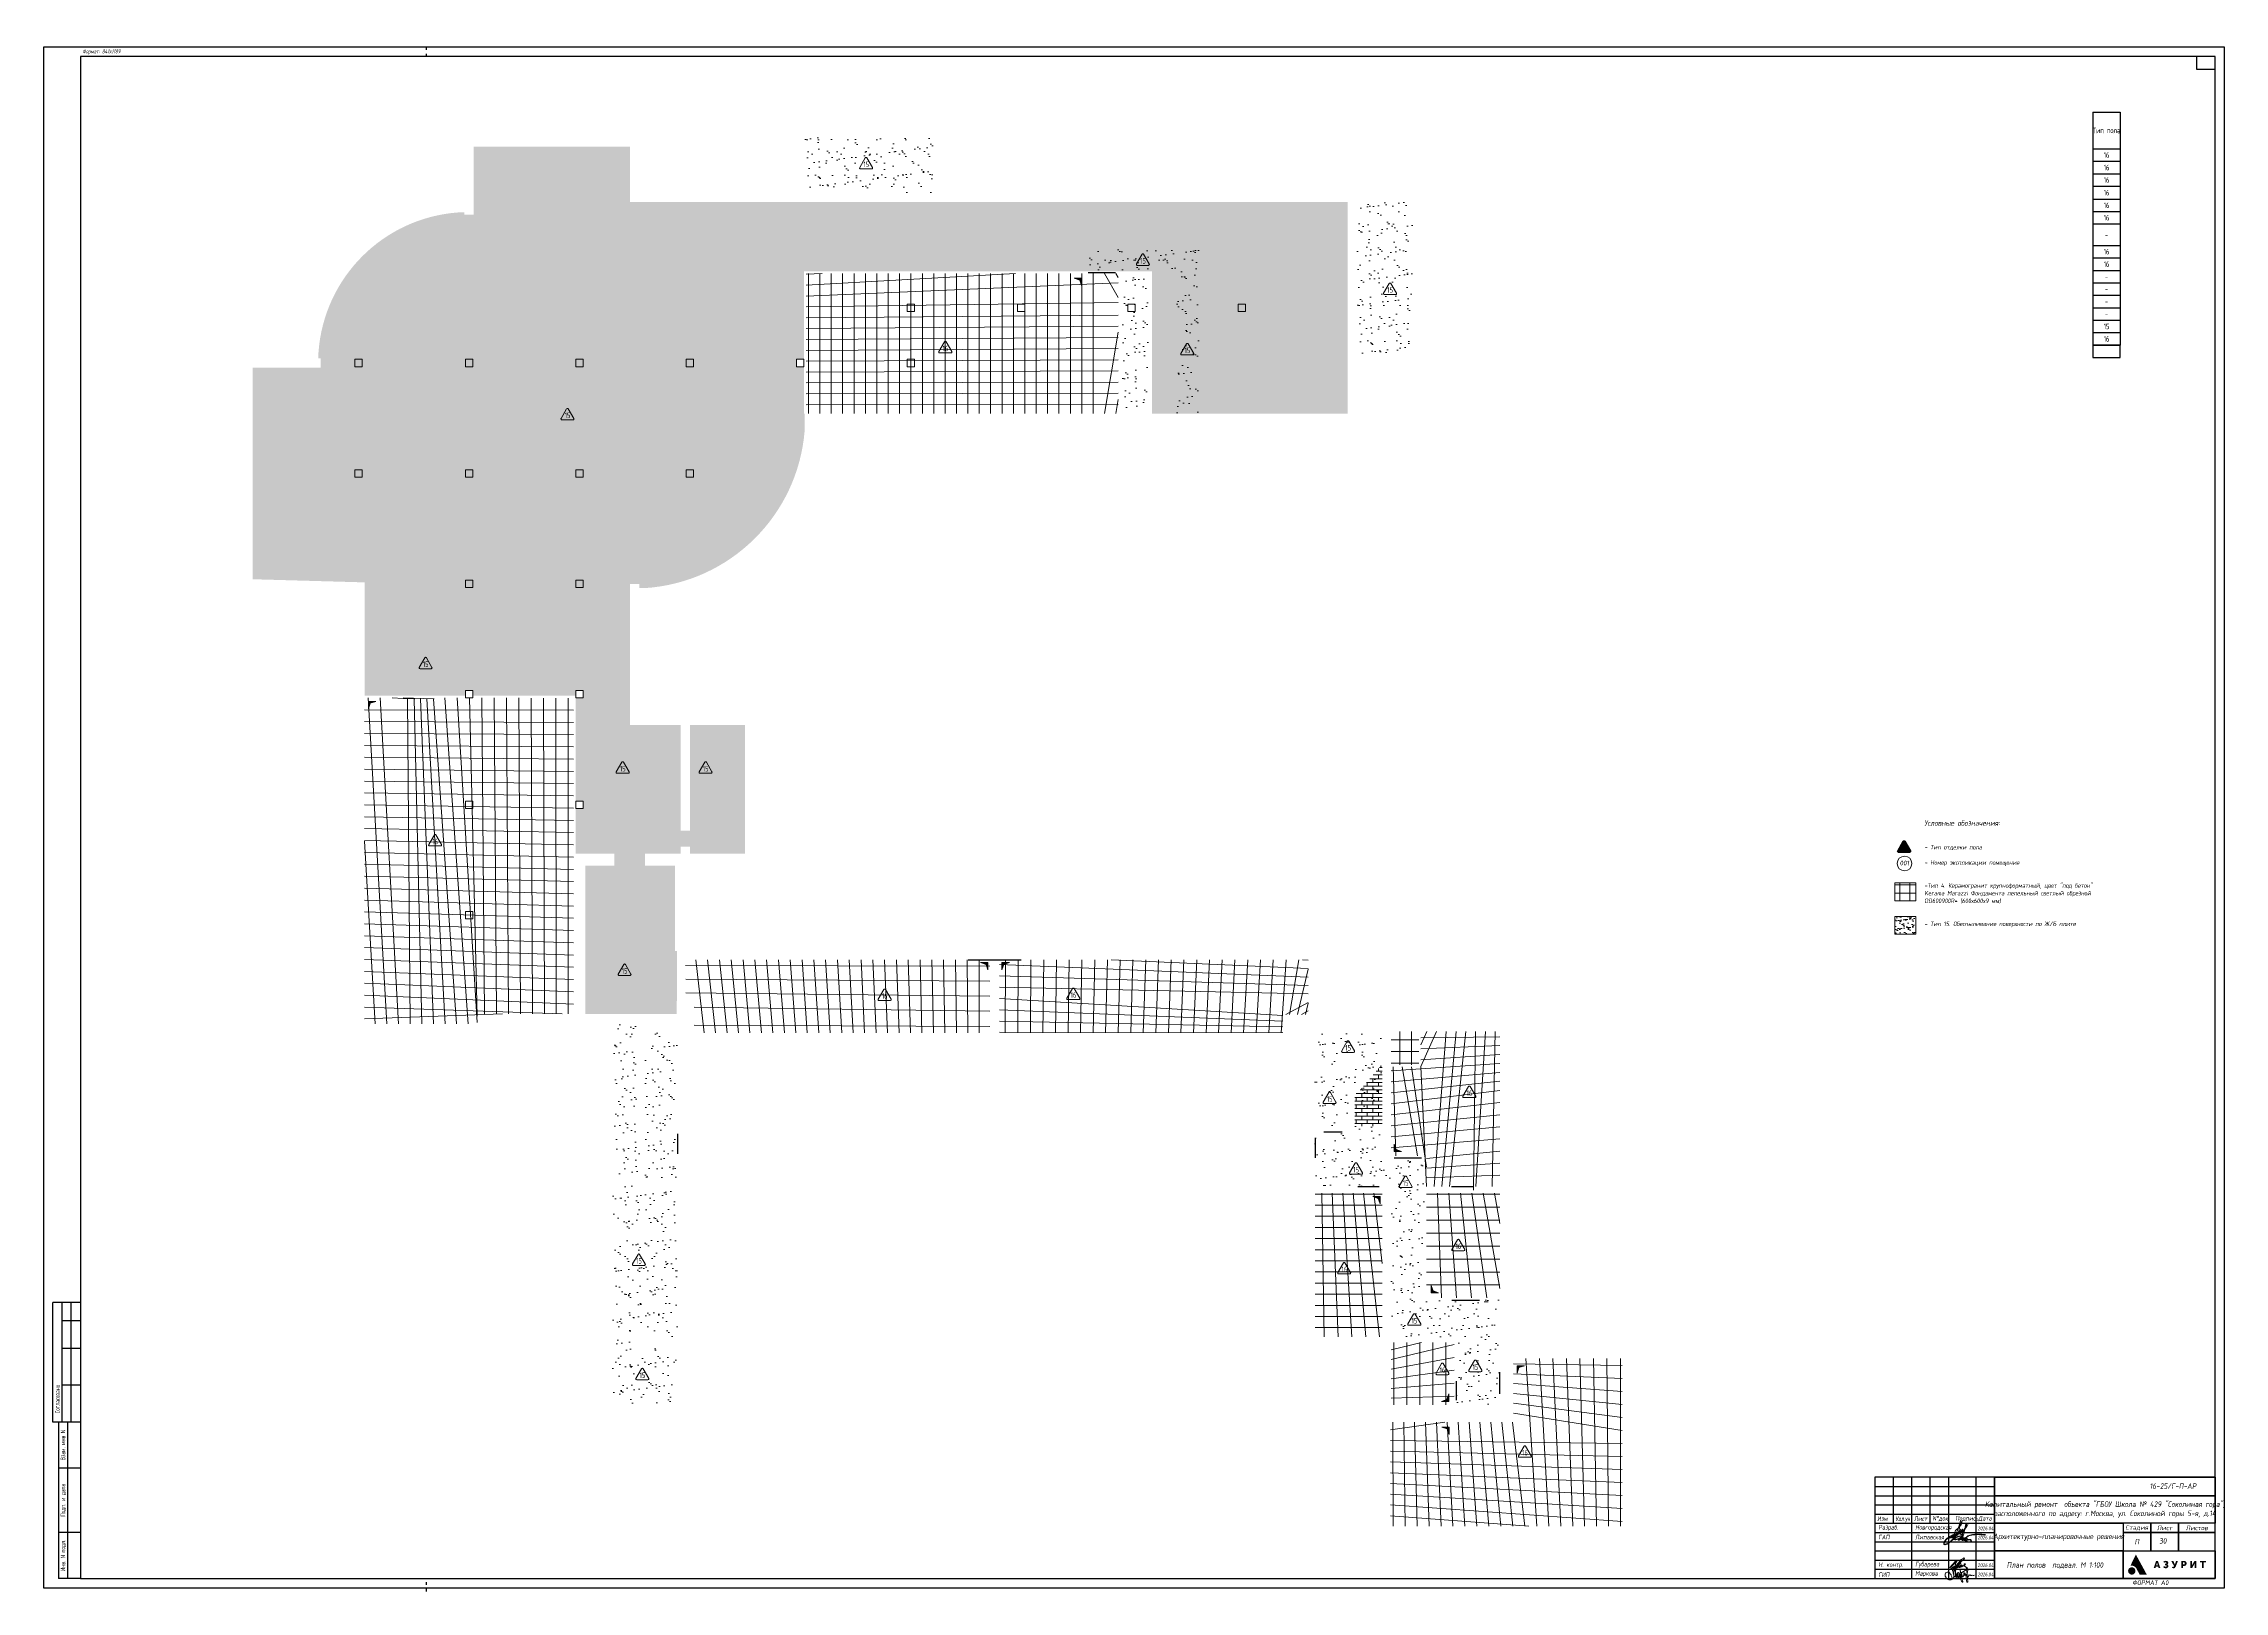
# Paper-space layout '30.Подвал' of a CAD drawing. Header units: millimetres. Extents: x 2 to 1187, y 0 to 841.
# The model-space entities are those that its viewports show. They can reach past a viewport. Long polylines and large blocks are cut down to what shows.
import ezdxf
from ezdxf.enums import TextEntityAlignment as Align

# ---------------------------------------------------------------- set-up
doc = ezdxf.new("R2010")
doc.units = ezdxf.units.MM
doc.linetypes.add('ACAD_ISO03W100', pattern=[30, 12, -18])
for name, color, linetype in [('_RAMKA', 7, 'Continuous'), ('АР_2_ПЛИНТУС', 171, 'Continuous'), ('АР_Таблицы', 250, 'Continuous')]:
    doc.layers.add(name, color=color, linetype=linetype)
for name, color, linetype, lineweight in [('_STAMP', 250, 'Continuous', 30), ('_TEXT', 189, 'Continuous', 30), ('АР_Обводка_полы', 252, 'Continuous', 5), ('АР_Текст', 250, 'Continuous', 5), ('АР_Экспликация', 250, 'Continuous', 15)]:
    doc.layers.add(name, color=color, linetype=linetype, lineweight=lineweight)
doc.layers.add('АР_Полы_Штриховка', color=252, linetype='Continuous', lineweight=0, transparency=0.5)
doc.layers.add('ПОДПИСИ', color=7, linetype='Continuous', lineweight=9, true_color=0x0052a5)
doc.layers.get('Defpoints').off()
doc.styles.add('ISOCPEUR', font='isocpeur.ttf', dxfattribs={"width": 0.7})
doc.styles.add('Simplex', font='simplex.shx', dxfattribs={"width": 0.7, "oblique": 15, "height": 250})
doc.styles.add('Архитект', font='isocpeur.ttf', dxfattribs={"width": 0.8, "oblique": 8})
doc.styles.add('Архитектурный', font='isocpeur.ttf', dxfattribs={"oblique": 8})
doc.styles.add('Архитектурный размер', font='isocpeur.ttf', dxfattribs={"width": 0.8, "oblique": 8})
pattern_1 = [(90, (-8363953500.930922, -936163535.581596), (-635, 0), []), (180, (-8363953500.930922, -936163535.581596), (0, -635), [])]
pattern_2 = [(37.50000000000001, (0, 0), (-32.00062591968091, 978.8264746586847), [0, -772.1600000000001, 0, -863.6, 0, -825.5]), (7.499999999999999, (0, 0), (899.0465662760053, 1433.650201136709), [0, -416.5600000000001, 0, -695.96, 0, -266.7]), (327.5, (-624.8399999999999, 0), (1581.984740482916, 2.874369357091524), [0, -254, 0, -914.4, 0, -1193.8]), (317.5, (-624.8399999999999, 0), (1527.112904944594, 445.8586465144326), [0, -127, 0, -599.4399999999999, 0, -685.8])]

# ---------------------------------------------------------------- blocks, each defined once
blk = doc.blocks.new('Логотип Азурит')
at = {"layer": '_STAMP', "linetype": 'Continuous', "true_color": 0x2a3756}
h = blk.add_hatch(color=159, dxfattribs=at)
h.dxf.hatch_style = 1
h.paths.add_polyline_path([(-39.39987904623813, 8.502489528979682), (-40.02027442623813, 9.645490248979678), (-40.61272984623813, 10.73557426897968), (-41.13597016623813, 11.69865820897968), (-41.62174546623813, 12.59295046897969), (-41.78663392623813, 12.88817272897969), (-41.86452730623813, 13.01099236897968), (-41.90868628623813, 12.94180378897968), (-41.99237404623813, 12.77561890897971), (-42.38967262623813, 11.95541002897968), (-42.76559284623813, 11.18007454897968), (-43.09388806623835, 10.50274078897907), (-43.47467662623813, 9.719573628979683), (-44.18376040623818, 8.259072708979554), (-44.50083724623811, 7.602905628979646), (-44.72922574623811, 7.136180328979678), (-44.84648914623813, 6.902500188979681), (-44.69514736623813, 6.93044020897968), (-44.50726666623813, 6.953882328979678), (-44.26842712623813, 6.97065688897968), (-44.09142682623813, 6.972590868979681), (-43.91460166623813, 6.96287194897968), (-43.73855356623813, 6.94179304897968), (-43.56388426623813, 6.90964726897968), (-43.39119562623813, 6.866727528979678), (-43.22108944623813, 6.81332686897968), (-43.05416758623813, 6.749738328979679), (-42.89103190623813, 6.676254828979681), (-42.73228408623813, 6.593169468979679), (-42.57852610623813, 6.500775228979678), (-42.43035970623813, 6.399365028979678), (-42.28838674623813, 6.28923202897968), (-42.15320902623814, 6.17066908897968), (-42.02542834623813, 6.043969308979681), (-41.90564662623814, 5.909425668979684), (-41.79446554623813, 5.767331148979676), (-41.71622158623813, 5.653950468979684), (-41.62571422623812, 5.50370014897968), (-41.29980028623815, 4.904153928979675), (-41.01891838623803, 4.385570268979529), (-40.57060810623813, 3.56006974897968), (-40.04525110623813, 2.59169416897968), (-39.78341932623813, 2.110152168979679), (-37.86148474623804, 2.110152168979679), (-36.50393326623809, 2.11345948897968), (-35.93933854623813, 2.12137048897968), (-36.4788772062382, 3.126152808979769), (-36.81754408623813, 3.750569868979679), (-37.15642264623784, 4.374986928979426), (-37.67479462623813, 5.327487528979678), (-38.20396162623813, 6.301154808979679), (-38.54284018623813, 6.925571868979682), (-38.87050036623813, 7.52882224897968)])
at = {"layer": '_STAMP', "linetype": 'Continuous', "true_color": 0x1447b7}
h = blk.add_hatch(color=162, dxfattribs=at)
h.dxf.hatch_style = 1
h.paths.add_polyline_path([(-42.09421222623813, 4.216898268979677), (-42.11234884623813, 4.399896048979678), (-42.14708632623813, 4.58071756897968), (-42.19835428623813, 4.75803724897968), (-42.26608234623813, 4.93052956897968), (-42.35020012623813, 5.096869188979682), (-42.45063718623813, 5.255730408979681), (-42.56732320623813, 5.405787888979678), (-42.70018780623813, 5.545715988979681), (-42.80258386623813, 5.63717398897968), (-42.90957754623813, 5.720673108979679), (-43.13586424623813, 5.86345102897968), (-43.37606140623813, 5.973362748979679), (-43.62718252623813, 6.049721088979681), (-43.88624122623813, 6.091839108979678), (-44.15025088623813, 6.099029568979678), (-44.41622512623813, 6.070605408979682), (-44.54901562623813, 6.042823188979679), (-44.68117738623813, 6.005879628979678), (-44.87090926623813, 5.93519014897968), (-45.04914604623813, 5.847230388979679), (-45.21523720623813, 5.743259208979681), (-45.36853222623813, 5.624535408979679), (-45.50838064623813, 5.49231790897968), (-45.63413188623813, 5.347865448979676), (-45.74513554623813, 5.192436888979683), (-45.84074104623813, 5.027291088979678), (-45.92029786623813, 4.85368690897968), (-45.98315560623813, 4.67288314897968), (-46.02866362623813, 4.486138668979682), (-46.05617152623813, 4.294712268979681), (-46.06502878623813, 4.099862868979678), (-46.05458488623813, 3.902849268979677), (-46.02418930623813, 3.704930268979678), (-45.97319152623813, 3.507364728979682), (-45.92495884623813, 3.371953668979679), (-45.86653174623813, 3.240915048979681), (-45.79849090623813, 3.114727068979677), (-45.72141718623813, 2.993867688979678), (-45.63589126623813, 2.878815108979681), (-45.54249382623814, 2.770047408979683), (-45.44180572623813, 2.66804272897968), (-45.33440758623813, 2.573279148979681), (-45.22088020623813, 2.486234748979677), (-45.10180438623813, 2.407387728979683), (-44.97776074623813, 2.337216168979681), (-44.84933014623813, 2.276198148979679), (-44.71709320623813, 2.224811808979678), (-44.58163072623813, 2.18353522897968), (-44.44352344623812, 2.152846548979679), (-44.30335216623813, 2.13322384897968), (-44.05000186623813, 2.122628508979682), (-43.80368620623813, 2.14125064897968), (-43.56586366623813, 2.18850238897968), (-43.33799278623813, 2.263795788979679), (-43.12153204623813, 2.36654308897968), (-42.91794004623813, 2.496156348979679), (-42.72867520623813, 2.65204768897968), (-42.55519606623813, 2.833629288979681), (-42.43799200623813, 2.986319448979683), (-42.33795190623813, 3.147437328979679), (-42.25500532623813, 3.315657408979683), (-42.18908194623813, 3.489654168979677), (-42.14011132623813, 3.668102148979679), (-42.10802308623813, 3.849675828979685), (-42.09274684623813, 4.033049688979674)])
at = {"layer": '_STAMP', "linetype": 'Continuous', "true_color": 0x2a3756}
h = blk.add_hatch(color=159, dxfattribs=at)
h.dxf.hatch_style = 1
h.paths.add_polyline_path([(-29.30379604623813, 7.878072468979679), (-29.63039788623805, 8.840309748980152), (-29.86450138623814, 9.533518488979682), (-30.3697500462381, 9.53965684897968), (-30.87499870623813, 9.53965684897968), (-30.92960872623811, 9.375615108979575), (-31.26192562623813, 8.39665612897968), (-31.64229082623813, 7.27482208897968), (-31.96889272623812, 6.312373128979623), (-32.19283618623813, 5.640331068979678), (-32.05107232623813, 5.62866292897968), (-31.71023590623813, 5.623821048979679), (-31.22763556623813, 5.623821048979679), (-31.11058384623813, 6.031279668979679), (-30.99332044623813, 6.438738228979681), (-30.37271338623813, 6.438738228979681), (-29.75189464623813, 6.438738228979681), (-29.63357290623813, 6.031491288979681), (-29.51525116623813, 5.624244408979679), (-29.02714750623813, 5.624032728979679), (-28.53904390623813, 5.623821048979679), (-28.59767560623827, 5.798446188979914), (-28.93380244623813, 6.78798844897968)])
h.paths.add_polyline_path([(-30.77043526623813, 7.211322048979679), (-30.73953196623812, 7.311863808979596), (-30.56054122623812, 7.93069810897972), (-30.43282672623813, 8.429041128979625), (-30.39491194623813, 8.585568768979675), (-30.36890338623813, 8.65065628897968), (-30.35133502623813, 8.639649588979681), (-30.31326808623812, 8.447337108979676), (-30.22158328623814, 8.078573868979605), (-30.1100547462381, 7.66369366897968), (-30.01245646623811, 7.33303048897965), (-29.97308644623812, 7.211322048979679), (-30.37186672623813, 7.211322048979679)], flags=16)
h = blk.add_hatch(color=159, dxfattribs=at)
h.dxf.hatch_style = 1
h.paths.add_polyline_path([(-24.39119398623812, 7.347859548979685), (-24.46759990623813, 7.427493408979687), (-24.55614028623813, 7.497850248979675), (-24.65665144623819, 7.558667268979691), (-24.80566486623813, 7.64587396897968), (-24.7419531462381, 7.687572348979701), (-24.64708672623812, 7.754865828979686), (-24.54563218623813, 7.85587390897969), (-24.45227392623812, 7.974066648979684), (-24.38169628623813, 8.09291428897969), (-24.34509442623813, 8.176135728979668), (-24.32272060623813, 8.250050388979671), (-24.30999082623813, 8.335355448979664), (-24.30232120623813, 8.452747848979685), (-24.30269164623813, 8.654969028979677), (-24.31482280623814, 8.732038848979714), (-24.33703456623812, 8.815121388979675), (-24.40697680623813, 8.987844408979667), (-24.50501530623814, 9.142169748979677), (-24.62896486623813, 9.276686088979668), (-24.77664004623811, 9.389981988979676), (-24.94585564623813, 9.480646068979683), (-25.13442640623812, 9.547266948979678), (-25.34016694623812, 9.588433248979682), (-25.56089200623813, 9.602733528979678), (-25.73923906623812, 9.59722732897968), (-25.91090620623813, 9.57991654897968), (-26.07590092623813, 9.550803648979683), (-26.23423054623813, 9.509891208979683), (-26.38590262623813, 9.457181628979681), (-26.53092454623814, 9.392677428979676), (-26.66930380623813, 9.316381008979677), (-26.80104778623812, 9.22829500897968), (-26.90222452623814, 9.154211628979683), (-26.80909114623789, 8.981914848979427), (-26.6372176662381, 8.661239628979638), (-26.54344930623813, 8.497197888979679), (-26.51143468623813, 8.50209262897968), (-26.4556075662381, 8.536356228979676), (-26.34703570623813, 8.605743228979682), (-26.21234950623811, 8.672669628979685), (-26.06853514623813, 8.72959474897968), (-25.93257892623813, 8.768978028979683), (-25.81945126623813, 8.78822524897968), (-25.71502510623813, 8.793852168979681), (-25.61978662623813, 8.78603002897968), (-25.53422200623813, 8.764929888979681), (-25.45881736623813, 8.73072298897968), (-25.39405888623812, 8.683580388979676), (-25.34043274623813, 8.62367332897969), (-25.29842518623813, 8.55117286897969), (-25.26378790623813, 8.45334316897968), (-25.25580076623813, 8.36353024897968), (-25.27499962623813, 8.273876148979673), (-25.32192016623812, 8.176522668979695), (-25.35596092623812, 8.12564032897969), (-25.39430032623813, 8.083868808979682), (-25.43913358623812, 8.050357248979685), (-25.49265592623813, 8.024254848979682), (-25.63454872623813, 7.99087432897968), (-25.83754054623813, 7.976920848979682), (-26.09683234623813, 7.969935888979678), (-26.09683234623813, 7.604175648979681), (-26.09683234623813, 7.238627088979681), (-25.77848548623813, 7.227408708979682), (-25.54000312623813, 7.211494008979678), (-25.45310236623813, 7.197598428979682), (-25.38351520623813, 7.178196168979679), (-25.32805684623814, 7.152126468979682), (-25.28354236623813, 7.118228328979677), (-25.24678672623813, 7.075340988979677), (-25.21460512623813, 7.022303568979674), (-25.19016712623813, 6.963757488979682), (-25.17495400623813, 6.899692308979671), (-25.17123988623813, 6.764361168979666), (-25.18225774623813, 6.697773348979656), (-25.20153802623813, 6.635022828979694), (-25.22884012623812, 6.578448648979681), (-25.26392350623813, 6.530389968979674), (-25.31087344623813, 6.488961108979677), (-25.36980652623812, 6.454150188979683), (-25.43881522623813, 6.426344148979678), (-25.51599220623813, 6.405929868979681), (-25.68722068623813, 6.38882452897968), (-25.77745732623813, 6.392907408979679), (-25.86823222623813, 6.405929868979681), (-26.00456878623813, 6.446722008979678), (-26.15739550623814, 6.514462008979678), (-26.30486440623813, 6.598156428979679), (-26.42512756623841, 6.686811708979904), (-26.52842092623813, 6.764070108979682), (-26.77331944623775, 6.453554928980087), (-26.92696636623812, 6.256962768979673), (-26.96646496623813, 6.195404928979678), (-26.98189060623813, 6.148913448979678), (-26.97385096623813, 6.110419068979682), (-26.94295384623812, 6.072852348979674), (-26.81501782623812, 5.972224608979681), (-26.62420018623813, 5.843491488979681), (-26.41322128623812, 5.73420526897968), (-26.19184426623814, 5.648731608979682), (-25.96983226623813, 5.591436048979678), (-25.77717580623813, 5.572098288979679), (-25.53459238623813, 5.569766628979679), (-25.29796216623813, 5.58319096897968), (-25.12316506623813, 5.611121028979679), (-24.99309496623813, 5.654344488979683), (-24.86774278623811, 5.710091808979677), (-24.74886952623814, 5.777016108979674), (-24.63823642623813, 5.853770568979678), (-24.53760454623815, 5.939008188979671), (-24.44873512623813, 6.031382148979689), (-24.37338916623813, 6.129545508979683), (-24.31332790623813, 6.232151448979654), (-24.25156084623813, 6.374861148979694), (-24.21320950623813, 6.512133708979676), (-24.19581310623813, 6.656311848979667), (-24.19691116623814, 6.819738468979687), (-24.21018910623812, 6.94181314897967), (-24.23642008623813, 7.055925528979679), (-24.27544036623813, 7.161812688979652), (-24.32708620623812, 7.259211648979673)])
h = blk.add_hatch(color=159, dxfattribs=at)
h.dxf.hatch_style = 1
h.paths.add_polyline_path([(-19.60882156623875, 8.036822568979174), (-19.35545644623917, 8.682406308977379), (-19.14188464623815, 9.224696628979556), (-19.02716122623813, 9.526321848979679), (-19.17278800623812, 9.53576746897968), (-19.52288488623813, 9.53965684897968), (-20.01882016623813, 9.53965684897968), (-20.04972352623815, 9.439115148979718), (-20.31494206623825, 8.654254608979434), (-20.5934955462381, 7.809492408979719), (-20.63158234623814, 7.678404528979674), (-20.65752472623812, 7.617087288979676), (-20.67349058271466, 7.606041002673384), (-20.69932894623819, 7.668522348979743), (-20.81902654623808, 7.971073548979622), (-21.01365412623797, 8.403641148979796), (-21.33538768623804, 9.100236588979195), (-21.53541280623813, 9.539233488979677), (-22.05971146623813, 9.53944516897968), (-22.58401012623813, 9.53965684897968), (-22.39604998623835, 9.174531648980453), (-21.88466302623851, 8.174405988979208), (-21.31570264623806, 7.057863648979631), (-21.10707856623813, 6.633021888979678), (-21.08844196623813, 6.560449968979683), (-21.10213084623813, 6.51853660897967), (-21.14999812623814, 6.454994388979679), (-21.21154276623814, 6.408423588979677), (-21.28440820623813, 6.378928308979682), (-21.36623812623813, 6.366612768979679), (-21.45467596623813, 6.371581128979678), (-21.54736534623813, 6.393937608979678), (-21.64194982623813, 6.433786368979679), (-21.73607290623815, 6.491231568979694), (-21.81735298623813, 6.533988288979679), (-21.85561174623813, 6.491998908979675), (-21.91768306623817, 6.391113228979596), (-22.11389818623798, 6.050117988980007), (-22.23116158623813, 5.852209548979681), (-22.17972652623813, 5.811781188979681), (-22.08421852623812, 5.752392108979682), (-21.94985638623811, 5.686712568979673), (-21.80676304623815, 5.628216468979685), (-21.68506120623813, 5.590377708979681), (-21.51350200623813, 5.568523068979681), (-21.31271284623813, 5.567623488979678), (-21.11918656623813, 5.586091428979679), (-20.96941576623814, 5.622339408979678), (-20.87966614623814, 5.662579248979672), (-20.79355042623814, 5.712879828979664), (-20.71097188623816, 5.773340508979676), (-20.63183368623811, 5.844060348979657), (-20.55603922623813, 5.925138648979687), (-20.48349166623812, 6.016674648979689), (-20.34775036623817, 6.231516408979656), (-20.28396262623811, 6.353691168979698), (-20.21225716623816, 6.514223928979662), (-19.91722012623872, 7.253655408978323)])
h = blk.add_hatch(color=159, dxfattribs=at)
h.dxf.hatch_style = 1
h.paths.add_polyline_path([(-14.45706334623813, 7.532632248979692), (-14.41155226623815, 7.636119168979648), (-14.37448810623813, 7.742900508979678), (-14.32529746623813, 7.963470108979718), (-14.30868532623814, 8.188588908979705), (-14.32384552623813, 8.412504708979663), (-14.36997196623813, 8.629465188979664), (-14.44625842623813, 8.833718328979694), (-14.49545974623814, 8.929282008979724), (-14.55189874623817, 9.01951174897973), (-14.61547468623814, 9.103688508979682), (-14.68608682623812, 9.181093308979674), (-14.80581088623815, 9.289446828979683), (-14.92410616623813, 9.371170068979675), (-15.05541892623813, 9.43463704897968), (-15.21419548623813, 9.488221788979681), (-15.33130678623813, 9.517689828979682), (-15.48544648623812, 9.532989348979678), (-16.29898786623813, 9.53965684897968), (-17.20682674623813, 9.53965684897968), (-17.20682674623813, 7.581738948979678), (-17.20682674623813, 5.623821048979679), (-16.73057644623813, 5.623821048979679), (-16.25432614623813, 5.623821048979679), (-16.25432614623813, 6.227071428979678), (-16.25432614623813, 6.83032180897968), (-15.87247924623813, 6.83032180897968), (-15.57607624623813, 6.836896728979679), (-15.35196412623813, 6.860219748979682), (-15.16813480623814, 6.905688408979679), (-14.99258032623814, 6.978700248979682), (-14.83089004623812, 7.076414208979689), (-14.68616620623814, 7.202881848979673), (-14.56077016623812, 7.35574162897968)])
h.paths.add_polyline_path([(-15.60406258623813, 7.681539828979681), (-15.67496764623813, 7.664130228979681), (-15.95121928623813, 7.655822328979679), (-16.25432614623813, 7.655822328979679), (-16.25432614623813, 8.197477668979682), (-16.25432614623814, 8.73913300897968), (-15.93153430623813, 8.73193636897968), (-15.64033366623813, 8.71749010897968), (-15.57178672623813, 8.699015508979683), (-15.50883568623811, 8.665896288979676), (-15.41938000623812, 8.59660186897968), (-15.35008558623811, 8.507146188979663), (-15.31820986623813, 8.447065908979669), (-15.30050260623813, 8.389406568979679), (-15.29124220623813, 8.193879348979687), (-15.29279992623813, 8.073695568979721), (-15.30068782623814, 7.996791108979676), (-15.31972792623814, 7.939055628979685), (-15.35474224623812, 7.87637914897967), (-15.39068920623813, 7.824223128979683), (-15.42959290623813, 7.782346128979683), (-15.53317738623813, 7.71403072897968)], flags=16)
h = blk.add_hatch(color=159, dxfattribs=at)
h.dxf.hatch_style = 1
h.paths.add_polyline_path([(-10.09249390623814, 7.821769128979693), (-9.984781966238124, 8.033674008979668), (-9.93501382623814, 8.116832628979681), (-9.94686718623813, 7.929719148979626), (-9.961525126238122, 7.491145548979518), (-9.96761050623811, 6.687446748979675), (-9.967822186238116, 5.623821048979679), (-9.502155226238123, 5.623821048979679), (-9.03648826623813, 5.623821048979679), (-9.03648826623813, 7.581738948979678), (-9.03648826623813, 9.53965684897968), (-9.511891906238127, 9.53965684897968), (-9.98750722623813, 9.53965684897968), (-10.36173412623813, 8.909948148979682), (-10.84264108623906, 8.10032260897876), (-11.03187118623816, 7.782822408979624), (-11.26237630623809, 7.341497148979749), (-11.36966494623811, 7.130041968979712), (-11.42027974623813, 7.048126968979674), (-11.40842644623813, 7.309323768979373), (-11.39286892623812, 7.777477848979729), (-11.38620142623814, 8.550114588979648), (-11.38598974623812, 9.53965684897968), (-11.86224004623812, 9.53965684897968), (-12.33849034623814, 9.53965684897968), (-12.33849034623814, 7.581738948979678), (-12.33849034623814, 5.623821048979679), (-11.85589006623812, 5.623821048979679), (-11.37350140623813, 5.623821048979679), (-11.18067292623814, 5.946612948979678), (-10.61467594623819, 6.893821848979635), (-10.30730926623813, 7.423994268979542)])
h = blk.add_hatch(color=159, dxfattribs=at)
h.dxf.hatch_style = 1
h.paths.add_polyline_path([(-3.744818266238134, 9.137489928979681), (-3.744818266238134, 9.53965684897968), (-5.416985986238139, 9.53965684897968), (-7.089153706238129, 9.53965684897968), (-7.089153706238129, 9.137489928979681), (-7.089153706238129, 8.735323008979682), (-6.496486666238134, 8.735323008979682), (-5.903819626238125, 8.735323008979682), (-5.903819626238125, 7.179572028979678), (-5.903819626238125, 5.623821048979679), (-5.427569326238135, 5.623821048979679), (-4.951319026238131, 5.623821048979679), (-4.951319026238131, 7.179572028979678), (-4.951319026238131, 8.735323008979682), (-4.34806864623814, 8.735323008979682), (-3.744818266238134, 8.735323008979682)])
blk = doc.blocks.new('Маркова')
at = {"layer": 'ПОДПИСИ'}
for points in [[(44384.16171754367, 26837.5171785578), (44384.01962748921, 26837.95264685781), (44383.85847657366, 26838.4636520252), (44383.6687343666, 26838.91791751799), (44383.35596296604, 26839.36278441442), (44382.920162372, 26839.8173980034), (44382.37086301477, 26840.01616091251), (44381.9064711291, 26839.87413767799), (44381.52785311796, 26839.53335153432), (44381.37623263284, 26839.13582571612), (44381.37623263284, 26838.69095881969), (44381.61362699227, 26838.16080836333), (44381.82156365755, 26837.82942081608), (44382.24783382117, 26837.39395251607), (44382.84478533076, 26837.07231166142), (44383.52664431214, 26837.07231166142), (44383.96244490618, 26837.22373349236), (44384.62524302659, 26837.82002221966), (44384.74913862284, 26838.59627666335), (44384.74913862284, 26839.24930506524), (44384.74913862284, 26840.19577853264), (44384.74913862284, 26840.92469189815)], [(44384.95534248248, 26840.50210315616), (44384.83664530277, 26840.99535541922), (44384.6165789988, 26841.19725119379), (44384.35492536175, 26841.19725119379), (44384.23622818204, 26840.95984961062), (44384.23622818204, 26840.54979233052), (44384.41470715305, 26840.00919898924), (44384.6165789988, 26839.21310306432), (44384.91981996893, 26838.48836685279), (44385.18147360598, 26837.91818533766), (44385.35995257687, 26839.05854836792), (44385.42579918756, 26839.90825110195), (44385.42579918756, 26840.644822583), (44385.42579918756, 26840.88848989717), (44385.19360324478, 26840.95358387967), (44385.19360324478, 26840.76944100943), (44385.336559702, 26839.78328457939), (44385.65712872759, 26838.17960555611), (44385.83560769848, 26837.88233143288), (44386.06173882197, 26838.37558369593), (44386.19256564049, 26839.10623754222), (44386.19256564049, 26839.42091647365), (44385.85900057334, 26839.42091647365), (44385.74030339363, 26839.0171249245), (44385.84773733729, 26838.56564420099), (44386.15704312682, 26838.3456474259), (44386.40656712506, 26838.01913322495), (44386.58504609595, 26837.89416670245), (44386.84063491359, 26838.65475681871), (44386.90561512153, 26839.29038041252), (44386.72107133112, 26839.71227296213), (44386.37104461138, 26839.83097375375), (44386.0262163083, 26839.65274851826), (44385.90058790642, 26839.34398722164), (44386.00802185008, 26838.87440549761), (44386.1327838492, 26838.48836685279), (44386.22808815405, 26838.35191315685), (44386.53132912418, 26838.44102577462), (44386.80424599716, 26838.80931151511), (44386.69161363685, 26839.42091647365), (44386.69161363685, 26838.93392994154), (44386.90561512153, 26838.20327609526), (44387.08409409242, 26838.01913322495), (44387.1646695502, 26837.93524204967), (44387.36740779883, 26838.07830957269), (44387.53375713091, 26839.04845357918), (44387.41505995119, 26839.79233507968), (44387.1707343696, 26840.70295464223), (44387.77201789309, 26837.86979997098), (44387.91497435042, 26837.44616694054), (44388.0466675717, 26836.95221848517), (44388.14197187667, 26836.54146501269), (44388.14197187667, 26836.20207125372), (44387.87945183687, 26836.27969669811), (44387.53982195031, 26836.80323332733), (44387.29549636872, 26837.46983747963), (44387.18892882782, 26838.23773761535), (44387.18892882782, 26838.85073495853), (44387.55801640853, 26839.39829022308), (44387.68884322705, 26839.39829022308), (44387.84392932319, 26838.88624076718), (44387.98688578053, 26838.52317646907), (44388.20088726509, 26838.24365525016), (44388.31438602816, 26838.24365525016), (44388.45127766608, 26838.61855481779), (44388.55871160974, 26839.33250004826), (44388.55871160974, 26839.82053086888), (44388.99364580115, 26838.582700913), (44388.83855970501, 26839.38018922256), (44388.95725688472, 26839.55284491948), (44389.15393031394, 26839.23746979573), (44389.30901641009, 26838.93392994154), (44389.48143056157, 26838.73168607078), (44389.7352865737, 26839.03348544413), (44389.89730389201, 26839.65205232594), (44390.0021386274, 26840.28976449666), (44389.86178137833, 26841.58851128111), (44389.68850082398, 26841.81512188328), (44389.5628724221, 26841.68388962977), (44389.5628724221, 26841.30237623506), (44389.70063046279, 26840.30647311253), (44389.8912390726, 26838.81592534225), (44389.98654337745, 26837.78625689189), (44389.98654337745, 26837.09458981587), (44389.98654337745, 26836.14637586764), (44389.72402333765, 26836.31937966069), (44389.53254832508, 26836.89791548373), (44389.40172150655, 26837.90565387577), (44389.40172150655, 26838.49567687219), (44389.48489617271, 26839.15183813962), (44389.86091497558, 26838.75814137915), (44389.86091497558, 26838.62099149094), (44390.05238998815, 26838.00694985925), (44390.31491002796, 26838.38846325396), (44390.6606047338, 26839.02060588611), (44390.81569082994, 26838.66868066524), (44391.18564481341, 26839.00877061659), (44391.41264233954, 26838.69269930052), (44391.92555278045, 26838.77624237967), (44392.24178979202, 26838.65092776091), (44392.63600305311, 26838.78807764918)]]:
    blk.add_spline(points, degree=3, dxfattribs=at)
blk = doc.blocks.new('_Azurit_Stamp 1')
at = {"color": 172, "lineweight": 9, "true_color": 0x1616e3}
for p, q in [((-141.0216582750996, 9.43330163453234), (-144.1847055010952, 5.894608247356198)), ((-144.1847055010952, 5.894608247356198), (-141.0436199380761, 8.607144358770961)), ((-144.1465921308942, 5.850473403807934), (-141.0501807370331, 8.52443040151905)), ((-140.978181092539, 9.394439725164682), (-144.1412283185346, 5.85574633798853)), ((-142.7868072291852, 4.851884607272121), (-140.9312767098603, 6.851503123485587)), ((-142.5054875909041, 4.742545287504745), (-142.7868072291852, 4.851884607272121)), ((-142.6856739325266, 4.875141111712599), (-140.9159849751312, 6.782252188728892)), ((-142.5062384268822, 4.805400668958073), (-142.6856739325266, 4.875141111712599)), ((-142.2669909412571, 4.905029883774313), (-142.5062384268822, 4.805400668958073)), ((-142.2351116172626, 4.855137258486925), (-142.5054875909041, 4.742545287504745)), ((-141.6105640250004, 5.507496252380738), (-142.2669909412571, 4.905029883774313)), ((-141.5711335016908, 5.464534091883008), (-142.2351116172626, 4.855137258486925)), ((-141.5718544073473, 5.463883422797521), (-141.4692190408932, 5.554979915070399)), ((-141.4990467736381, 5.606476075593735), (-140.8591112230322, 6.174466291393328)), ((-141.3577017895309, 5.653959738283406), (-140.8753675129329, 6.082067146276357)), ((-140.9873821239514, 8.578661176935197), (-140.7511330330256, 8.782677965898236)), ((-140.9808213249943, 8.66137513418712), (-140.7892464032265, 8.8268128094465)), ((-140.8860813342531, 5.937124521389881), (-140.87220871057, 5.780019084162133)), ((-140.8837153490867, 6.906559426397449), (-140.5627159571615, 7.296156372999414)), ((-140.87220871057, 5.780019084162133), (-140.6741310562752, 5.676733463361112)), ((-140.8677455121804, 6.834237603317272), (-140.3981734389831, 7.404157206061805)), ((-140.7693547745562, 6.176161306369616), (-140.8355840522938, 6.028216419086393)), ((-140.8355840522938, 6.028216419086393), (-140.8169298272574, 5.816960044846441)), ((-140.8169298272574, 5.816960044846441), (-140.669495416191, 5.740081839030475)), ((-140.7693547745562, 6.176161306369638), (-138.2782431711583, 8.387207427897485)), ((-140.5560544178981, 6.795358027088989), (-140.7590362568911, 6.34193129021021)), ((-140.7114381960001, 6.305537044397019), (-138.3169527888115, 8.430820257480702)), ((-140.5028302289828, 6.771531589726004), (-140.7114381960001, 6.30553704439704)), ((-140.6741310562752, 5.676733463361112), (-140.2080442847787, 5.838757526859263)), ((-140.669495416191, 5.740081839030475), (-140.2271917981533, 5.893838250662364)), ((-140.6503479028163, 5.685001115227374), (-140.2080442847787, 5.838757526859263)), ((-138.3522109164622, 8.477267839093399), (-140.5380883566336, 6.817979171338701)), ((-138.3169527888115, 8.430820257480702), (-140.5028302289828, 6.771531589726004)), ((-140.4375595863105, 7.448058654305635), (-138.0996033302834, 10.28563605024491)), ((-140.2730170681321, 7.556059487368048), (-138.0545978305167, 10.24855480978756)), ((-140.2271917981533, 5.893838250662364), (-137.9579817643779, 7.482655246625983)), ((-140.1937457333865, 5.846069284222603), (-138.9653465099509, 6.706149019008498)), ((-138.9653465099509, 6.706149019008512), (-139.2978515052731, 6.302492440268979)), ((-138.7868468576749, 6.831127878209925), (-139.2528417097599, 6.265416414174426)), ((-138.7868468576749, 6.831127878209932), (-137.9245356996112, 7.434886280186218)), ((-138.7612614166289, 6.062419187644858), (-138.3885741920069, 6.381012787209196)), ((-138.7233697084389, 6.018093891779481), (-138.2469723328102, 6.425344649780429)), ((-137.9579817643779, 7.482655246625983), (-138.6483038189848, 6.999317258197001)), ((-138.6032940234715, 6.962241232102452), (-138.608347205399, 6.956106737411345)), ((-137.6803685621844, 7.245026605331949), (-138.3885741920069, 6.38101278720921)), ((-137.6364855657262, 7.206623532213248), (-138.2711577980167, 6.481386798277439)), ((-138.2711577980167, 6.481386798277418), (-137.5117032284548, 7.130610461008965)), ((-138.2469723328102, 6.425344649780429), (-138.1908395978647, 6.295274831379574)), ((-138.1959829696183, 6.468933170356282), (-137.4738115202648, 7.086285165143595)), ((-138.135145616674, 6.346537550098953), (-138.1959829696183, 6.468933170356282)), ((-138.1908395978647, 6.295274831379574), (-138.0140889420776, 6.271186344439025)), ((-135.2744755207671, 4.772522079074355), (-138.1897743642619, 2.974894797626687)), ((-135.2438689334485, 4.722885900577099), (-138.1591677769432, 2.925258619129435)), ((-138.135145616674, 6.346537550098974), (-138.0168426362783, 6.330414612474764)), ((-138.0857371605339, 10.29785851684071), (-136.8246775165585, 11.09432098938432)), ((-138.0545978305167, 10.24855480978753), (-136.7935381865413, 11.04501728233114)), ((-138.0168426362783, 6.330414612474756), (-137.6913391838236, 6.406069482685458)), ((-138.0140889420776, 6.271186344439025), (-137.6686219086552, 6.351481233413461)), ((-137.9579817643779, 7.482655246625983), (-137.9245356996111, 7.434886280186232)), ((-137.6913391838235, 6.406069482685483), (-136.458801291444, 7.179398944136027)), ((-137.6686219086552, 6.351481233413461), (-136.4406613374441, 7.121938752884796)), ((-136.3199888324668, 6.914445691704623), (-135.0086624075355, 5.830900128331697)), ((-136.2828441564063, 6.959398850030487), (-134.971517731475, 5.875853286657561)), ((-135.795402172513, 7.970579038345528), (-135.8798358665803, 7.975745395584058)), ((-135.7526341783751, 8.026385119166315), (-135.8762743956474, 8.033950458318342)), ((-135.7817876751099, 7.930055762969916), (-135.795402172513, 7.970579038345539)), ((-135.7198097437981, 7.928683855430657), (-135.7526341783751, 8.026385119166315))]:
    blk.add_line(p, q, dxfattribs=at)
for points in [[(-141.6105640250004, 5.507496252380738), (-142.4237165606446, 5.234324473688597), (-143.0974355136629, 5.159509770462739), (-143.4062234033211, 5.21562079788214), (-143.3782577310271, 5.36952033114178), (-143.069363926812, 5.720620273161652), (-140.9838308277247, 7.08950239903543)], [(-141.4990467736381, 5.606476075593735), (-142.4363632517455, 5.291592461144679), (-143.095398038847, 5.218408395605733), (-143.3384233221287, 5.262569448517885), (-143.323778777501, 5.343160701941295), (-143.0307831375402, 5.676190211755239), (-140.9703779721045, 7.028579106593339), (-140.9312767098603, 6.851503123485587)], [(-140.8860813342531, 5.937124521389881), (-141.3102085932875, 5.608398142154533), (-141.4692190408932, 5.554979915070399)], [(-140.8841810782783, 6.074244454010303), (-140.903379154511, 5.997496245639288), (-141.3381326753257, 5.660533818176825), (-141.3577017895309, 5.653959738283406)], [(-141.0501807370331, 8.524430401519043), (-141.1163837981207, 7.689788584175352), (-140.9838308277247, 7.08950239903543)], [(-140.9873821239514, 8.578661176935197), (-141.0575638773311, 7.693858794342725), (-140.9316719095074, 7.123737967333918)], [(-140.9316719095074, 7.123737967333918), (-140.4375595863105, 7.448058654305635)], [(-140.9182190538872, 7.062814674891849), (-140.5627159571615, 7.296156372999414)], [(-140.9182190538872, 7.062814674891849), (-140.8837153490867, 6.906559426397449)], [(-140.9159849751312, 6.782252188728892), (-140.8180356955497, 6.338674053878092), (-140.8591112230322, 6.174466291393328)], [(-140.8677455121804, 6.834237603317272), (-140.7581332315452, 6.337841803279966)]]:
    blk.add_lwpolyline(points, dxfattribs=at)
for points in [[(-140.7463231328598, 8.787339954670953), (-140.3758489380343, 9.190198175056127, 0.6647188017270851), (-140.5337270910766, 9.352409274804666, 0.1160512670579446), (-140.8757751569718, 9.12509589875019, 0.1280302189756016), (-141.0258385160179, 8.831320071764038), (-141.0436199380761, 8.607144358770961)], [(-140.7892464032265, 8.8268128094465), (-140.4267253553538, 9.221022679494078, 0.6206041178761212), (-140.512841039051, 9.29796011895243, 0.1160088091095655), (-140.8327070067464, 9.085773099133691, 0.1260243373378944), (-140.968034320388, 8.822584730657722), (-140.9808213249943, 8.66137513418712)], [(-140.3981734389831, 7.404157206061805), (-140.0913711413306, 7.60553314280307), (-136.3171542442715, 10.57133010585246, 0.8286458946414352), (-136.8257509912282, 11.09362642362484)], [(-140.2730170681321, 7.556059487368033), (-140.1254472050999, 7.652919972541257), (-136.360244825351, 10.61163328650771, 0.8175879888937724), (-136.7935381865413, 11.04501728233114)]]:
    blk.add_lwpolyline(points, format="xyb", dxfattribs=at)
for centre, radius, start, end in [((-139.1186135696755, 6.171043845187116), 0.2223973614382576, 144.8898717902995, 225.5050127260692), ((-139.1186135696755, 6.171043845187116), 0.1640834402606584, 144.8898717902995, 225.5050127260692), ((-139.0037889174774, 6.414674657944987), 0.4859861145970122, 237.4946126408173, 304.5473681597757), ((-139.0037889174774, 6.414674657944987), 0.4276721934194129, 237.4946126408173, 304.5473681597757), ((-138.3327265356585, 8.416705537893288), 0.06361944216951766, 335.3486000135472, 107.8342593672983), ((-137.5730977126758, 7.170253144300068), 0.1313948696613835, 327.1494948435857, 150.1538584043725), ((-137.5730977126758, 7.170253144300068), 0.07308094848378437, 327.1494948435857, 150.1538584043725), ((-135.7996523984941, 7.355896178507345), 0.6823697947724356, 96.44723048678536, 194.990171784943), ((-135.7996523984941, 7.355896178507345), 0.6823697947724356, 200.0512273596856, 220.3110850085317), ((-135.7996523984941, 7.355896178507345), 0.6240558735948365, 96.44723048678536, 193.5642247597291), ((-137.1173621223199, 8.456756461047368), 1.435678490956624, 299.6880962351427, 338.4775750413625), ((-137.1173621223199, 8.456756461047368), 1.493992412134223, 299.1569534016518, 339.3006612404502), ((-135.7996523984941, 7.355896178507345), 0.6240558735948365, 199.0634378250458, 220.3110850085317), ((-135.577846749178, 5.411282873783792), 0.7071417503480796, 295.4047796954827, 36.39858913396331), ((-135.577846749178, 5.411282873783792), 0.7654556715256788, 295.4047796954827, 36.39858913396331)]:
    blk.add_arc(centre, radius, start, end, dxfattribs=at)
at = {"color": 162, "lineweight": 9, "true_color": 0x0034d1}
blk.add_spline([(-144.4498515330743, 22.17972773130774), (-144.4519283767113, 22.03632713870926), (-144.1927690585835, 22.01194490538789), (-143.6224831792679, 22.20449891351624), (-143.09278501054, 22.48038695602251), (-142.5322787248988, 22.78961781734566), (-142.1038951102419, 23.09081618866791), (-141.7654157491234, 23.39202063731378), (-141.5380090626313, 23.67208206758611), (-141.4406281719967, 23.87525316485213), (-141.4400128109155, 24.07984027916124), (-141.7751692222119, 24.03293547437594), (-142.090511006787, 23.86220514517724), (-142.6011530135839, 23.4605485692579), (-142.9351710068914, 23.14104529096463), (-143.2462514159961, 22.72620699418864), (-143.3624469716051, 22.31215267251415), (-143.2515435212663, 22.06567454766142), (-142.8866190178124, 22.02868793948679), (-142.3365939019968, 22.16607805632035), (-141.9558084667479, 22.35102325185895), (-141.5062718150184, 22.62580348552971), (-140.9866916885549, 22.9091892133171), (-140.374855365928, 23.40050514574128), (-139.8484736860519, 23.98096825674171), (-139.6372262420228, 24.26520099269207), (-139.5414845368323, 24.52440297317177), (-139.9658230436799, 24.23757120729594), (-140.3862069643256, 23.84004721329863), (-140.7014164031534, 23.47963440993286), (-141.3247249128945, 22.71239930871767), (-142.0118063248774, 21.98396489486428), (-142.7839306378701, 21.19556550189615), (-143.7164641999516, 20.36115467111691), (-144.5654932637154, 19.63800753118873), (-145.8539516734855, 18.90083999936784), (-147.1939004214837, 18.74224001356439), (-147.1577325741128, 19.541499588721), (-146.7547172199011, 20.33600061734857), (-146.0335294201614, 21.19805112837154), (-144.9913833822248, 22.11927852698378), (-143.4751811211572, 23.02517498674084), (-142.4332978954517, 23.52241575152099), (-140.9891452598277, 23.9408114290624), (-139.5581582392442, 24.18043889952484), (-138.5653639857883, 24.14070207538558), (-137.9406883267402, 23.94162440907045), (-137.5316799165339, 23.65184193027986), (-137.4124696345644, 23.24551383510576), (-137.8576153529903, 22.62826635897242), (-138.7692685737384, 22.06489618962465), (-140.0507087304832, 21.53885309186322), (-141.0952550273251, 21.32266917039548), (-141.8211050836144, 21.39965000375984), (-140.6481996257171, 22.27543298843981), (-139.550638232704, 22.69181499913126), (-138.1106885396476, 22.9291163016375), (-137.3728598067865, 22.72271259702635), (-137.4365336873925, 22.27533370078769), (-137.6398577555119, 21.9785611258291), (-138.030806985149, 21.64492376213699), (-138.4998609249924, 21.31132738336115), (-139.409490791546, 21.0198159127273), (-139.0766802606413, 21.27833767341023), (-138.801039845228, 21.42702825912298), (-138.5611844623309, 21.5303154244854), (-138.2384891128641, 21.62987555230089), (-137.5738529962219, 21.83858309387384), (-136.8793103311655, 21.93888328798372), (-136.4226047228767, 21.81483897981767), (-136.3895202227759, 21.75419262303937), (-136.4273891552621, 21.56504871210442), (-136.7927597955022, 21.21244831450046), (-137.1620533626229, 20.99357340593875), (-137.445719435691, 20.98564249505095), (-137.2966635985031, 21.17496944288965), (-137.0575650515202, 21.31919655186963), (-136.6524113175729, 21.45696346293941), (-136.3010555258916, 21.53389025989842), (-136.0556033757858, 21.54493276187956), (-135.9181932469983, 21.44965851666226), (-136.0648337919593, 21.12134311516153), (-136.2531496659394, 20.99729272966821), (-136.4882483659058, 20.99989990267083), (-136.4295121509822, 21.13910106275822), (-136.2685183088725, 21.23986313367519), (-135.7318772965118, 21.27886133687449), (-135.4090434908103, 21.27886133687449), (-134.8768946143209, 21.37926484552978), (-135.0044589658537, 21.08144546766076), (-133.6859863194877, 20.95400393406332), (-132.7347765486739, 20.61579464525736), (-132.656216216983, 20.32845059112393), (-134.1648295425657, 19.97022457621157), (-134.9947824129013, 20.24149211525097), (-135.5719603362923, 20.69678109622206), (-135.6023284055082, 21.44040882595679), (-135.207420433504, 22.12333622008979), (-134.6194275391645, 22.64977246066216), (-133.7770136069921, 23.18613297516882), (-132.2941318645353, 23.57214043573064), (-130.6745168904781, 23.7769827977451), (-128.9924889190479, 23.85388528539867), (-127.8381330722587, 23.85388528539867), (-127.2761391834756, 23.80835395637283), (-126.1217833366937, 23.73247245954432), (-124.8155256077262, 23.6110657110136)], degree=3, dxfattribs=at)
for points in [[(-141.2008124653112, 24.14145133298613), (-140.8732428336116, 24.21800036793017), (-140.5457639237539, 24.29015291346028), (-140.2096781927721, 24.34526573517602)], [(-144.2185892350645, 22.25433838256019), (-143.9515793199644, 22.30555327297649), (-143.8079387422295, 22.3807363069706), (-143.5955275508932, 22.48977020832778)], [(-142.8256388879563, 22.89909240793956), (-142.5820327145375, 23.03590109759049), (-142.3529277517119, 23.19515399405888), (-142.1444333730942, 23.37097188137219)], [(-142.4853828628875, 23.23847291773078), (-142.6103148057992, 23.12692765166745), (-142.7244843826666, 23.01686193071388), (-142.8256388879563, 22.89909240793956)], [(-141.152021263948, 22.54066533877873), (-141.3167285113778, 22.35142767938911), (-141.4900806403566, 22.17193360058688), (-141.6617795284001, 21.99543787258396)], [(-136.1500904647728, 21.79907595142019), (-136.0382784047142, 21.80063020736149), (-135.8990004470507, 21.77395986854268), (-135.7817664288778, 21.66467538252861)]]:
    blk.add_open_spline(points, degree=3, dxfattribs=at)
for points, knots in [([(-139.30538672076, 24.4367243927724), (-138.9114300050169, 24.44684373352599), (-138.5044555099412, 24.40381485733693), (-137.9169787019382, 24.20413578651156), (-137.7117807851355, 24.13172299092427), (-137.3035651811988, 23.81090496421044), (-137.147679070371, 23.52655146947533), (-137.176996665472, 23.13547170142798), (-137.2045582932879, 23.04302094505571), (-137.2432006694253, 22.96114095834006)], [3.940075581319082, 3.940075581319082, 3.940075581319082, 3.940075581319082, 4.077799031854284, 4.077799031854284, 4.151522655409803, 4.151522655409803, 4.225246278965321, 4.225246278965321, 4.249937945122999, 4.249937945122999, 4.249937945122999, 4.249937945122999]), ([(-135.7817664288778, 21.66467538252861), (-135.6019715239054, 22.1166720548778), (-135.2699610135278, 22.43871977215046), (-134.6015157963157, 22.98128584577959), (-134.2543548226277, 23.23627614471722), (-133.4484543419349, 23.60252241240475), (-133.0214913649798, 23.6955693079132), (-131.7392007394847, 23.91658639033509), (-130.8934300796136, 24.02028633000979), (-129.4001275599112, 24.09139369743813), (-128.7760196992276, 24.12020854132303), (-127.6899723553907, 24.09971841043686), (-127.2617067866413, 24.04735424496054), (-126.4105862512188, 23.99395850610259), (-125.9754492520115, 23.96834378482041), (-125.2927625665289, 23.90486589764502), (-125.0411835920932, 23.87877103954694), (-124.7904594703178, 23.85276943203522)], [7.76965634559809, 7.76965634559809, 7.76965634559809, 7.76965634559809, 7.921995774409396, 7.921995774409396, 8.074335203220702, 8.074335203220702, 8.226674632032008, 8.226674632032008, 8.542229171311584, 8.542229171311584, 8.77515878724877, 8.77515878724877, 8.934039518822578, 8.934039518822578, 9.092920250396386, 9.092920250396386, 9.186254481531629, 9.186254481531629, 9.186254481531629, 9.186254481531629]), ([(-142.0760508325366, 21.56650646481527), (-142.5168356876129, 21.10714380699088), (-142.9938013706451, 20.67014649134459), (-143.8424766471253, 19.9284575505723), (-144.2154737402853, 19.58376680783355), (-144.8974472428199, 19.09761335535465), (-145.2112760538112, 18.91927777261905), (-145.9323433277641, 18.59857477671782), (-146.3237828044549, 18.43376223241891), (-146.8732345058197, 18.35558676739189), (-147.0613271693838, 18.35027955546563), (-147.3663447622712, 18.53302368685642), (-147.4552689993834, 18.68850317172352), (-147.5077992485131, 18.9678301646915), (-147.4984199742358, 19.10728501895088), (-147.4285368386955, 19.55785943727339), (-147.3219223417291, 19.84038779094286), (-147.0784604231995, 20.30871861413713), (-146.9367685832731, 20.50855046319217), (-146.4519826591241, 21.13439162809542), (-146.0712415665221, 21.53048848128916), (-145.263127238879, 22.24283628295476), (-144.8166753333899, 22.55098834791594), (-143.8939279039587, 23.08824528643769), (-143.4321790179202, 23.3360682043373), (-142.8812333372298, 23.59496303534858), (-142.8155016204583, 23.62491571578963), (-142.7491529037252, 23.65397422119955)], [1.927995216392932, 1.927995216392932, 1.927995216392932, 1.927995216392932, 2.162861207164409, 2.162861207164409, 2.342684358916418, 2.342684358916418, 2.481251868116052, 2.481251868116052, 2.589465028024389, 2.589465028024389, 2.644351894837179, 2.644351894837179, 2.684992536022207, 2.684992536022207, 2.725633177207234, 2.725633177207234, 2.816518187301557, 2.816518187301557, 2.907403197395879, 2.907403197395879, 3.101020550090821, 3.101020550090821, 3.294637902785764, 3.294637902785764, 3.488255255480706, 3.488255255480706, 3.514243891628286, 3.514243891628286, 3.514243891628286, 3.514243891628286]), ([(-142.9894213921034, 22.26015707725188), (-142.8501050851665, 22.27550826500616), (-142.6927274286973, 22.3069501247434), (-142.436020152014, 22.38318338162814), (-142.3113120373201, 22.43588589298694), (-141.9543041224061, 22.62309910384162), (-141.7134380357275, 22.79429216496889), (-141.4600374867405, 22.92793531416707)], [0.9055551786200269, 0.9055551786200269, 0.9055551786200269, 0.9055551786200269, 0.9629325971887852, 0.9629325971887852, 1.020310015757544, 1.020310015757544, 1.12393950002485, 1.12393950002485, 1.12393950002485, 1.12393950002485]), ([(-137.6074017884203, 22.51950546329923), (-137.8678672965725, 22.29619765884005), (-138.1189806713628, 22.13693984483567), (-138.6404287351579, 21.85002811251494), (-138.9112852237559, 21.72376655492432), (-139.4672476305678, 21.48847495428951), (-139.7472337114705, 21.383262276892), (-140.2170714992208, 21.2276551564452), (-140.4200776709368, 21.16866934603846), (-140.8358459439005, 21.09663005173085), (-141.0431909689324, 21.07624599015495), (-141.4447690122361, 21.07158025419509), (-141.6174061855236, 21.07766649209467), (-141.851363693113, 21.13664505880903), (-141.9405879581064, 21.15930025697404), (-142.0915028280324, 21.34366896566159), (-142.1036303260735, 21.48222067200064), (-142.0760508325366, 21.56650646481527)], [4.306253803137024, 4.306253803137024, 4.306253803137024, 4.306253803137024, 4.413875721944355, 4.413875721944355, 4.521497640751686, 4.521497640751686, 4.629119559559016, 4.629119559559016, 4.709027742499177, 4.709027742499177, 4.772911623272145, 4.772911623272145, 4.823154763509227, 4.823154763509227, 4.849583351173127, 4.849583351173127, 4.872340028253028, 4.872340028253028, 4.872340028253028, 4.872340028253028]), ([(-141.6617795284001, 21.99543787258396), (-141.3051693193738, 22.23532018704888), (-140.8193413922091, 22.47226470153206), (-140.1208452218962, 22.77376664000136), (-139.8481609253904, 22.8606690759722), (-139.2412760923799, 23.03151589674841), (-138.8910954142885, 23.11297017218264), (-138.2344660397612, 23.17258500215636), (-137.9662496050915, 23.19473470626568), (-137.6888376855896, 23.15614628093923)], [4.934774820110053, 4.934774820110053, 4.934774820110053, 4.934774820110053, 5.056805529518369, 5.056805529518369, 5.178836238926686, 5.178836238926686, 5.314655750816686, 5.314655750816686, 5.390824306178489, 5.390824306178489, 5.390824306178489, 5.390824306178489]), ([(-137.804122332138, 21.51466572798987), (-137.9474416813428, 21.40151290208693), (-138.0565102270012, 21.29759915933997), (-138.4416902224002, 21.05524967926127), (-138.7336375624036, 20.9238830872188), (-139.0763780130838, 20.80314306868846), (-139.1619511627905, 20.77661365669579), (-139.2859187913455, 20.74931987137339), (-139.3264771534341, 20.7408205966373), (-139.4203439623634, 20.74285819113599), (-139.4667451671958, 20.73867651614879), (-139.5998155827438, 20.82670302381545), (-139.6586149806572, 20.92783661394302), (-139.6571961731279, 21.08388670380615), (-139.6300849093059, 21.12639380372517), (-139.5926579963744, 21.18422753010478), (-139.5763437146416, 21.20188129421027), (-139.5164018386022, 21.26401134765789), (-139.4701873436098, 21.30054295705001), (-139.3087425808444, 21.42146891742474), (-139.1852788318538, 21.49994648585076), (-138.9789655743844, 21.61350188772364), (-138.8876224984597, 21.65698742103147), (-138.5992582072541, 21.7827166793201), (-138.4062998477057, 21.83144189366673), (-138.173347916516, 21.90442684620454), (-138.1064381738725, 21.92657270570877), (-138.038437964151, 21.94909614908708)], [5.596737101008021, 5.596737101008021, 5.596737101008021, 5.596737101008021, 5.665443452008208, 5.665443452008208, 5.734149803008394, 5.734149803008394, 5.759976916886894, 5.759976916886894, 5.775474345854514, 5.775474345854514, 5.78486935901666, 5.78486935901666, 5.792052843043739, 5.792052843043739, 5.799236327070817, 5.799236327070817, 5.806419811097896, 5.806419811097896, 5.825579432842773, 5.825579432842773, 5.86528058074556, 5.86528058074556, 5.904981728648347, 5.904981728648347, 5.972045165377827, 5.972045165377827, 5.998397175863932, 5.998397175863932, 5.998397175863932, 5.998397175863932]), ([(-136.7273616467683, 20.95430373131118), (-136.7886913246657, 20.90656019939949), (-136.8666120371963, 20.85110730492185), (-137.0643892036933, 20.76369467430292), (-137.1832865442521, 20.72912664654601), (-137.3560684309087, 20.71392173337032), (-137.4024540193095, 20.70995487241695), (-137.5146976613214, 20.73760649075363), (-137.5789197710219, 20.75655394534139), (-137.6930990034707, 20.90791421730561), (-137.6941757787318, 21.01963732941901), (-137.6629858604174, 21.12836350192325), (-137.6424413204768, 21.15841788439744), (-137.5812424613942, 21.24550719641289), (-137.5370722128464, 21.28725806247045), (-137.4035524521351, 21.40648545640821), (-137.3188543562829, 21.46166028362374), (-137.0617066604355, 21.59289855584817), (-136.8921606442127, 21.64617547625554), (-136.7092789005438, 21.69324918151566)], [6.303083434830864, 6.303083434830864, 6.303083434830864, 6.303083434830864, 6.33110247463667, 6.33110247463667, 6.358106604327504, 6.358106604327504, 6.368489114314538, 6.368489114314538, 6.374975782614889, 6.374975782614889, 6.381462450915239, 6.381462450915239, 6.38794911921559, 6.38794911921559, 6.40223839050907, 6.40223839050907, 6.430597091736949, 6.430597091736949, 6.494415938496237, 6.494415938496237, 6.494415938496237, 6.494415938496237]), ([(-137.2432006694253, 22.96114095834006), (-137.1507996887995, 22.86448060045101), (-137.10766771602, 22.71352371281561), (-137.1119739516326, 22.47227642508975), (-137.1414870590343, 22.36177162879054), (-137.1935756980129, 22.22348410025248), (-137.2085722125012, 22.18847359542148), (-137.2246322837855, 22.15484254120262)], [5.432916415718297, 5.432916415718297, 5.432916415718297, 5.432916415718297, 5.462795856671466, 5.462795856671466, 5.492675297624635, 5.492675297624635, 5.503313506239496, 5.503313506239496, 5.503313506239496, 5.503313506239496]), ([(-137.2246322837855, 22.15484254120262), (-137.0958323164123, 22.17157859279784), (-136.968247101755, 22.1820519486561), (-136.6669884392141, 22.18456227950688), (-136.4712550466029, 22.18312853273407), (-136.2378934011977, 21.98346525950061), (-136.1763415725473, 21.91218002359043), (-136.1500904647728, 21.79907595142019)], [6.09785292636906, 6.09785292636906, 6.09785292636906, 6.09785292636906, 6.142572903615648, 6.142572903615648, 6.187292880862237, 6.187292880862237, 6.203669362375663, 6.203669362375663, 6.203669362375663, 6.203669362375663]), ([(-135.89499559045, 20.94743922870718), (-135.9473940068674, 20.89383949117715), (-136.0173411998803, 20.83488511353668), (-136.1695046170244, 20.76525438908599), (-136.2397685443903, 20.74392828062143), (-136.3724196188523, 20.72414031414397), (-136.4259039092686, 20.71666943592087), (-136.5550617868758, 20.74702563852285), (-136.6291270448164, 20.77431533720179), (-136.7049964148137, 20.88415271031651), (-136.7203634073631, 20.92153917095371), (-136.7273616467683, 20.95430373131118)], [6.634379361960407, 6.634379361960407, 6.634379361960407, 6.634379361960407, 6.655918918240619, 6.655918918240619, 6.671897095575706, 6.671897095575706, 6.682342725342357, 6.682342725342357, 6.68899619649455, 6.68899619649455, 6.691519394583158, 6.691519394583158, 6.691519394583158, 6.691519394583158]), ([(-134.7353252517387, 21.08395781888127), (-134.5394707655396, 21.08078489469941), (-134.1664393867068, 21.14816612791643), (-133.4867763846378, 21.22140424139676), (-133.1787130402045, 21.22234272143275), (-132.6852027413807, 20.99704860872468), (-132.504175147722, 20.78074043142866), (-132.3940334905092, 20.34286852025495), (-132.4201723996485, 20.12852068120871), (-132.6423263493089, 19.8487081854934), (-132.7965483312182, 19.77881465685883), (-133.1140370099638, 19.69129816832598), (-133.2855343570009, 19.67424328295116), (-133.8070851102348, 19.66434270731649), (-134.155748134468, 19.71091053200022), (-134.7032067250366, 19.84129368315067), (-134.9224220853467, 19.9312633767319), (-135.3660477173726, 20.15729455927309), (-135.597022994265, 20.28933327067595), (-135.8342509377508, 20.6499258099199), (-135.880158986638, 20.80161714700686), (-135.89499559045, 20.94743922870718)], [7.016290576342918, 7.016290576342918, 7.016290576342918, 7.016290576342918, 7.09938831561537, 7.09938831561537, 7.182486054887821, 7.182486054887821, 7.254559486168676, 7.254559486168676, 7.301036958041284, 7.301036958041284, 7.347514429913893, 7.347514429913893, 7.393991901786502, 7.393991901786502, 7.486044968942238, 7.486044968942238, 7.578098036097974, 7.578098036097974, 7.654643512454144, 7.654643512454144, 7.696738294375165, 7.696738294375165, 7.696738294375165, 7.696738294375165]), ([(-135.2973544877205, 21.56063161831359), (-135.2146970964568, 21.58682814147202), (-135.1293725811084, 21.61787533684643), (-134.9919964759647, 21.64760037689363), (-134.9467276991382, 21.6613187819518), (-134.8060427780329, 21.63479447332308), (-134.7126681591508, 21.59216370066375), (-134.6188944723072, 21.41624152821047), (-134.6326623799723, 21.33859614194322), (-134.6534323688138, 21.25216831430831), (-134.6664999363529, 21.22295117233322), (-134.6982181058375, 21.15377298015543), (-134.7180107915229, 21.11725799921502), (-134.7353252516077, 21.08395781908863)], [6.857016279721682, 6.857016279721682, 6.857016279721682, 6.857016279721682, 6.881665440496987, 6.881665440496987, 6.894468297401327, 6.894468297401327, 6.902897535972379, 6.902897535972379, 6.91132677454343, 6.91132677454343, 6.919756013114482, 6.919756013114482, 6.932000345851125, 6.932000345851125, 6.932000345851125, 6.932000345851125])]:
    blk.add_open_spline(points, degree=3, knots=knots, dxfattribs=at)
at = {"layer": '_STAMP', "lineweight": -2}
for p, q in [((-185.0000001345525, 49.99999999999834), (-120.0000001345525, 49.99999999999834)), ((-120.0000001345525, 54.99999999999834), (-120.0000001345525, -1.662670001678634e-12)), ((-185.0000001345525, 44.99999999999834), (-120.0000001345525, 44.99999999999834)), ((-185.0000001345525, 39.99999999999834), (-120.0000001345525, 39.99999999999834)), ((-185.0000001345525, 24.99999999999835), (-120.0000001345525, 24.99999999999835)), ((-185.0000001345525, 19.99999999999834), (-120.0000001345525, 19.99999999999834)), ((-185.0000001345525, 14.99999999999834), (-120.0000001345525, 14.99999999999834)), ((-185.0000001345525, 9.999999999998337), (-120.0000001345525, 9.999999999998337)), ((-185.0000001345525, 4.999999999998337), (-120.0000001345525, 4.999999999998337))]:
    blk.add_line(p, q, dxfattribs=at)
at = {"layer": '_STAMP', "lineweight": 30}
for p, q in [((-175.0000001345525, 54.99999999999834), (-175.0000001345525, 29.99999999999835)), ((-165.0000001345525, 54.99999999999834), (-165.0000001345525, -1.662670001678634e-12)), ((-155.0000001345525, 54.99999999999834), (-155.0000001345525, 29.99999999999835)), ((-145.0000001345525, 54.99999999999834), (-145.0000001345525, -1.662670001678634e-12)), ((-130.0000001345525, 54.99999999999834), (-130.0000001345525, -1.662670001678634e-12)), ((-185.0000001345525, 34.99999999999835), (-120.0000001345525, 34.99999999999835)), ((-185.0000001345525, 29.99999999999835), (-120.0000001345525, 29.99999999999835))]:
    blk.add_line(p, q, dxfattribs=at)
at = {"layer": '_STAMP', "lineweight": -2}
blk.add_lwpolyline([(-185.0000001345525, -1.662670001678634e-12), (-1.345524651696905e-07, -1.662670001678634e-12), (-1.345524651696905e-07, 54.99999999999835), (-185.0000001345525, 54.99999999999835)], close=True, dxfattribs=at)
at = {"layer": '_STAMP', "lineweight": 30}
for points in [[(-185.0000001345525, -1.662670001678634e-12), (-1.345524651696905e-07, -1.662670001678634e-12), (-1.345524651696905e-07, 54.99999999999835), (-185.0000001345525, 54.99999999999835)], [(-120.0000001345525, 54.99999999999834), (-1.345524651696905e-07, 54.99999999999834), (-1.345524651696905e-07, 44.99999999999834), (-120.0000001345525, 44.99999999999834)], [(-120.0000001345525, 44.99999999999834), (-1.345524651696905e-07, 44.99999999999834), (-1.345524651696905e-07, 29.99999999999835), (-120.0000001345525, 29.99999999999835)], [(-120.0000001345525, 29.99999999999835), (-50.00000013455247, 29.99999999999767), (-50.00000013455247, 14.99999999999766), (-120.0000001345525, 14.99999999999834)], [(-50.00000013455247, 24.99999999999835), (-35.00000013455247, 24.99999999999835), (-35.00000013455247, 29.99999999999835), (-50.00000013455247, 29.99999999999835)], [(-50.00000013455247, 14.99999999999834), (-35.00000013455247, 14.99999999999834), (-35.00000013455247, 24.99999999999835), (-50.00000013455247, 24.99999999999835)], [(-35.00000013455247, 24.99999999999835), (-20.00000013455247, 24.99999999999835), (-20.00000013455247, 29.99999999999835), (-35.00000013455247, 29.99999999999835)], [(-35.00000013455247, 14.99999999999834), (-20.00000013455247, 14.99999999999834), (-20.00000013455247, 24.99999999999835), (-35.00000013455247, 24.99999999999835)], [(-20.00000013455247, 24.99999999999835), (-1.345524651696905e-07, 24.99999999999835), (-1.345524651696905e-07, 29.99999999999835), (-20.00000013455247, 29.99999999999835)], [(-20.00000013455247, 14.99999999999834), (-1.345524651696905e-07, 14.99999999999834), (-1.345524651696905e-07, 24.99999999999835), (-20.00000013455247, 24.99999999999835)], [(-120.0000001345525, 14.99999999999834), (-50.00000013455247, 14.99999999999766), (-50.00000013455247, -2.344791028008331e-12), (-120.0000001345525, -1.662670001678634e-12)], [(-50.00000013455247, 14.99999999999766), (-1.345524651696905e-07, 14.99999999999766), (-1.345524651696905e-07, -2.344791028008331e-12), (-50.00000013455247, -2.344791028008331e-12)]]:
    blk.add_lwpolyline(points, close=True, dxfattribs=at)
at = {"layer": 'ПОДПИСИ', "color": 172, "lineweight": 9, "true_color": 0x1616e3}
blk.add_spline([(-138.373947304184, 31.35695567291989), (-141.6392586223535, 23.68667929320815), (-141.5385225872337, 24.96343070722485), (-139.7905730224718, 27.24075273354745), (-138.3614490802058, 28.72882646447737), (-137.7034649572017, 30.57382795886925), (-137.8013516695908, 30.89065086162994), (-137.9558293400755, 30.57842492036814), (-139.6243285761916, 25.06526376118292), (-139.7142864196949, 24.74794718795541), (-138.0573507480092, 26.82323074682193), (-138.2479561941482, 26.49932331811495), (-138.6595929642197, 24.95008309005285), (-137.1833223804178, 26.79591777823926), (-137.287818898938, 26.62963060184563), (-137.6291943834888, 25.57058831617336), (-135.1897999418966, 28.60834825252973), (-135.0744041063417, 29.248071720809), (-135.2527007822673, 29.45678787779351), (-135.8213550189373, 28.00934957726678), (-137.7147205702061, 22.04149163766538), (-137.6020589438415, 23.14215254710591), (-137.0316714504522, 25.13562412700835), (-135.0278671341541, 28.28036920102453), (-134.1859894495926, 29.78795729150183)], degree=3, dxfattribs=at)
at = {"linetype": 'Continuous'}
blk.add_blockref('Логотип Азурит', (-1.234859935858594, 0), dxfattribs=at)
at = {"color": 172, "lineweight": 9, "true_color": 0x1616e3, "xscale": 1.418317179910401, "yscale": 1.418317179910401, "zscale": 1.418317179910401}
blk.add_blockref('Маркова', (-63093.64279238039, -38064.16310549834), dxfattribs=at)
at = {"layer": '_STAMP', "lineweight": 9, "style": 'Архитектурный', "oblique": 8, "width": 0.8}
for p in [(-129.0689589253279, 26.23367326991814), (-129.0689589253279, 21.23367326991813), (-129.0689589253279, 6.233673269918128), (-129.0689589253279, 1.233673269918128)]:
    blk.add_text('2026.04', height=2, dxfattribs=at).set_placement(p)
at = {"layer": '_STAMP', "color": 7, "lineweight": -2, "attachment_point": 4, "style": 'Архитектурный размер'}
for s, width, gutter_width, heights, insert, char_height in [('{\\C256;\\c0;16-25/Г-П-АР}', 69.15861318233084, 0, [9.61003687474599], (-35.52213344616302, 50.19711305005869), 3), ('Изм', 10, 12.5, [0], (-183.6669123380634, 32.49999999999835), 2.5), ('Разраб.', 20, 12.5, [0], (-183.0000001345525, 27.49999999999835), 2.5), ('ГАП', 20, 12.5, [0], (-183.0000001345525, 22.49999999999835), 2.5), ('{\\W0.7;Кол.уч}', 10, 12.5, [0], (-173.6669123380634, 32.16613108371774), 2.5), ('Лист', 10, 12.5, [0], (-163.6669123380634, 32.49999999999835), 2.5), ('Липавская', 20, 12.5, [0], (-163.0000001345525, 22.49999999999667), 2.5), ('Новгородская', 20, 12.5, [0], (-163.0000001345525, 27.49999999999669), 2.5), ('N%%Dдок', 10, 12.5, [0], (-153.6669123380634, 32.49999999999835), 2.5), ('Подпись', 10, 12.5, [0], (-141.1669123380634, 32.49999999999835), 2.5), ('Дата', 10, 12.5, [0], (-128.6669123380634, 32.49999999999835), 2.5), ('Н. контр.', 20, 12.5, [0], (-183.0000001345525, 7.26796583962863), 2.5), ('ГИП', 20, 12.5, [0], (-183.0000001345525, 2.038117912969639), 2.5), ('Маркова', 20, 12.5, [0], (-163.0000001345525, 2.499999999996675), 2.5), ('Губарева', 20, 12.5, [0], (-163.0000001345525, 7.499999999996675), 2.5)]:
    blk.add_mtext_dynamic_manual_height_columns(s, width=width, gutter_width=gutter_width, heights=heights, dxfattribs=dict(at, insert=insert, char_height=char_height))
at = {"layer": '_STAMP', "color": 7, "lineweight": -2, "char_height": 3, "attachment_point": 5, "style": 'Архитектурный размер'}
for s, insert, width in [('Капитальный ремонт  объекта "ГБОУ Школа № 429 "Соколиная гора", расположенного по адресу: г.Москва, ул. Соколиной горы 5-я, д.14', (-60.00000013455247, 37.49999999999869), 120), ('Архитектурно-планировочные решения', (-85.00000013455247, 22.49999999999835), 70.00000000000014)]:
    blk.add_mtext(s, dxfattribs=dict(at, insert=insert, width=width))
at = {"layer": '_STAMP', "lineweight": -2, "char_height": 2.5, "attachment_point": 5, "style": 'Архитектурный'}
for s, insert in [('Стадия', (-42.50000013455247, 27.49999999999835)), ('Лист', (-27.50000013455247, 27.49999999999835)), ('Листов', (-10.00000013455247, 27.49999999999835))]:
    blk.add_mtext_dynamic_manual_height_columns(s, width=15, gutter_width=12.5, heights=[0], dxfattribs=dict(at, insert=insert))
at = {"layer": '_TEXT', "lineweight": -2, "insert": (-42.50000013455247, 19.99999999999834), "char_height": 3, "attachment_point": 5, "style": 'Архитект'}
blk.add_mtext_dynamic_manual_height_columns('П', width=13.35290536830024, gutter_width=12.5, heights=[9.078374588514071], dxfattribs=at)
blk = doc.blocks.new('_DOP_POLE')
at = {"layer": '_STAMP'}
for p, q in [((-15, 85.00000000000001), (-15, 150)), ((0, 150), (-15, 150)), ((-10, 85.00000000000001), (-10, 150)), ((-5, 85.00000000000001), (-5, 150)), ((0, 150), (0, 0)), ((0, 140), (-10, 140)), ((0, 125), (-10, 125)), ((0, 105), (-10, 105)), ((0, 85), (-15, 85.00000000000001)), ((-12, 85), (-12, 0)), ((-7, 85), (-7, 0)), ((0, 60), (-12, 60)), ((0, 25), (-12, 25)), ((0, 0), (-12, -1.77635683940025e-15))]:
    blk.add_line(p, q, dxfattribs=at)
at = {"layer": '_TEXT', "style": 'ISOCPEUR', "width": 0.7}
for s, p in [('Согласовано', (-12.5, 97.49999999999999)), ('Взам. инв N', (-9.5, 72.5)), ('Подп. и дата', (-9.5, 42.5)), ('Инв. N подл.', (-9.5, 12.5))]:
    blk.add_text(s, height=2.5, rotation=90, dxfattribs=at).set_placement(p, align=Align.MIDDLE_CENTER)
blk = doc.blocks.new('*U50')
at = {"color": 0}
for p, q in [((1172.000048436515, 827.0000004022331), (1172.000048436515, 834.0000004022331)), ((1182.000048436515, 827.0000004022331), (1172.000048436515, 827.0000004022331))]:
    blk.add_line(p, q, dxfattribs=at)
at = {"layer": '_RAMKA', "color": 253, "linetype": 'ACAD_ISO03W100', "ltscale": 0.12}
for p, q in [((210.0000000000001, 834), (210.0000000000001, 841)), ((210, 0), (210, 7))]:
    blk.add_line(p, q, dxfattribs=at)
at = {"layer": '_RAMKA', "color": 0}
for points in [[(2, 2), (1187, 2), (1187, 839), (2, 839)], [(22, 7), (1182, 7), (1182, 834), (22, 834)]]:
    blk.add_lwpolyline(points, close=True, dxfattribs=at)
at = {"layer": '_RAMKA'}
blk.add_blockref('_DOP_POLE', (22, 7), dxfattribs=at)
at = {"layer": '_RAMKA', "color": 8, "insert": (23, 836.5), "char_height": 2.2, "attachment_point": 4, "style": 'Simplex'}
blk.add_mtext_dynamic_manual_height_columns('Формат: 841x1189', width=59.75585256762031, gutter_width=12.5, heights=[0], dxfattribs=at)
at = {"layer": '_RAMKA', "color": 8, "style": 'Simplex', "oblique": 7, "width": 0.85}
blk.add_attdef('ФОРМАТ_А', (1137, 3.500000000000009), '', height=2.5, dxfattribs=at)
blk = doc.blocks.new('Номер_помещения')
at = {"color": 0, "linetype": 'ByBlock', "lineweight": -2}
blk.add_circle((0, 0), 4, dxfattribs=at)
at = {"linetype": 'ByBlock', "lineweight": -2, "style": 'Архитектурный', "oblique": 8}
blk.add_attdef('Рабочая документация:Номер_помещения', text='', height=2.5, dxfattribs=at).set_placement((0, -1), align=Align.CENTER)
blk = doc.blocks.new('*T97')
at = {"layer": 'АР_Таблицы', "color": 0, "linetype": 'ByBlock', "lineweight": 30, "transparency": 16777216}
for p, q in [((0, -500), (1500, -500)), ((0, -500), (0, -13164.38461538462)), ((1500, -500), (1500, -13164.38461538462)), ((0, -2500), (1500, -2500))]:
    blk.add_line(p, q, dxfattribs=at)
at = {"layer": 'АР_Таблицы', "color": 0, "linetype": 'ByBlock', "lineweight": -2, "transparency": 16777216}
for p, q in [((0, -3176.923076923078), (1500, -3176.923076923078)), ((0, -3853.846153846156), (1500, -3853.846153846156)), ((0, -4530.769230769234), (1500, -4530.769230769234)), ((0, -5227.692307692312), (1500, -5227.692307692312)), ((0, -5904.61538461539), (1500, -5904.61538461539)), ((0, -6581.538461538468), (1500, -6581.538461538468)), ((0, -7748.461538461546), (1500, -7748.461538461546)), ((0, -8425.461538461546), (1500, -8425.461538461546)), ((0, -9102.461538461546), (1500, -9102.461538461546)), ((0, -9779.461538461546), (1500, -9779.461538461546)), ((0, -10456.46153846155), (1500, -10456.46153846155)), ((0, -11133.46153846155), (1500, -11133.46153846155)), ((0, -11810.46153846155), (1500, -11810.46153846155)), ((0, -12487.46153846155), (1500, -12487.46153846155)), ((0, -13164.38461538462), (1500, -13164.38461538462))]:
    blk.add_line(p, q, dxfattribs=at)
at = {"layer": 'АР_Таблицы', "transparency": 16777216, "char_height": 300, "attachment_point": 5, "style": 'ISOCPEUR'}
for s, insert, width in [('Тип пола', (750, -1500), 1400), ('16', (750, -2838.461538461532), 1223.076923076923), ('16', (750, -3515.38461538461), 1223.076923076923), ('16', (750, -4192.307692307688), 1223.076923076923), ('16', (750, -4879.230769230766), 1223.076923076923), ('16', (750, -5566.153846153844), 1223.076923076923), ('16', (750, -6243.076923076922), 1223.076923076923), ('16', (750, -8086.961538461546), 1223.076923076923), ('-', (750, -7165), 1223.076923076923), ('16', (750, -8763.961538461546), 1223.076923076923), ('-', (750, -9440.961538461532), 1223.076923076923), ('-', (750, -10117.96153846153), 1223.076923076923), ('-', (750, -10794.96153846153), 1223.076923076923), ('-', (750, -11471.96153846153), 1223.076923076923), ('15', (750, -12148.96153846153), 1223.076923076923), ('16', (750, -12825.92307692308), 1223.076923076923)]:
    blk.add_mtext(s, dxfattribs=dict(at, insert=insert, width=width))
blk = doc.blocks.new('A$Ce13b7621')
at = {"layer": 'АР_Текст', "linetype": 'Continuous'}
blk.add_lwpolyline([(-0.0001710884389467537, -50.00009877820412), (606.2177696409053, -50.00009877797129, 0.5773494962845065), (649.5190187577973, 24.99966391766065), (346.410134241276, 549.9996521258363, 0.5773541042744643), (259.8073062297772, 549.9996521258363), (-43.30135573394364, 25.00004938916391, 0.5773491286020777), (-0.0001710884389467537, -50.00009877820412, 1.710881644036777e-06)], format="xyb", dxfattribs=at)
at = {"layer": 'АР_Текст', "linetype": 'Continuous', "style": 'ISOCPEUR', "width": 0.7}
blk.add_text('15', height=300, dxfattribs=at).set_placement((308.51612192014, 46.7982286566039), align=Align.CENTER)
blk = doc.blocks.new('НОМЕР ПОЛА')
at = {"true_color": 0xffffff, "transparency": 33554636}
h = blk.add_hatch(color=7, dxfattribs=at)
h.dxf.hatch_style = 1
edge = h.paths.add_edge_path()
edge.add_line((303.1089706420898, 0), (-303.1089706420898, 0))
edge.add_arc((-303.1089703708421, 49.99990854831412), 49.99990854831412, 150.0001325415825, 269.99999968917245, ccw=False)
edge.add_line((-346.4102191925049, 74.9997626543045), (-43.30133533477783, 599.9997508525848))
edge.add_arc((7.867813110351562e-05, 574.9999999434222), 50.00000001037527, 29.99967039934029, 150.0003296006597, ccw=False)
edge.add_line((43.30149269104004, 599.9997508525848), (346.4101552963257, 75.00014817714691))
edge.add_arc((303.1087995551061, 50.00009878561832), 50.00009878596762, -89.99980394914542, 29.999999998074486, ccw=False)
blk.add_lwpolyline([(303.1089706420898, 0), (-303.1089706420898, 0, -0.5773494962845065), (-346.4102191925049, 74.9997626543045), (-43.30133533477783, 599.9997508525848, -0.5773541042744643), (43.30149269104004, 599.9997508525848), (346.4101552963257, 75.00014817714691, -0.5773491286020777), (303.1089706420898, 0, -1.710881644036777e-06)], format="xyb")
blk = doc.blocks.new('A$C5d3ee685')
at = {"layer": 'АР_Текст', "linetype": 'Continuous'}
blk.add_lwpolyline([(-182.5162930085789, -96.79832743480802), (423.7016477207653, -96.79832743457519, 0.5773494962845065), (467.0028968376573, -21.79856473894324), (163.894012321136, 503.2014234692324, 0.5773541042744643), (77.29118430963717, 503.2014234692324), (-225.8174776540836, -21.79817926743999, 0.5773491286020777), (-182.5162930085789, -96.79832743480802, 1.710881644036777e-06)], format="xyb", dxfattribs=at)
at = {"layer": 'АР_Текст', "linetype": 'Continuous', "style": 'ISOCPEUR', "width": 0.7}
blk.add_text('16', height=300, dxfattribs=at).set_placement((126, 0), align=Align.CENTER)
blk = doc.blocks.new('стрелка')
at = {"true_color": 0xff0505, "transparency": 33554687}
h = blk.add_hatch(color=1, dxfattribs=at)
h.dxf.hatch_style = 1
h.paths.add_polyline_path([(-6.810296326875687e-09, 4.220055416226387e-10), (-7.099601283227538e-09, 399.9999999892025), (-100.8167733270093, 100.8167733084774), (-400.0000000076689, -1.02282294303391e-08)])
at = {"transparency": 33554687, "flags": 128}
blk.add_lwpolyline([(-7.450580596923828e-09, 4.220055416226387e-10), (-7.739885553275679e-09, 399.9999999892025), (-100.8167733270093, 100.8167733084774), (-400.0000000083091, -1.02282294303391e-08), (-7.596099749207497e-09, -1.07975210994482e-08)], dxfattribs=at)

msp = doc.modelspace()

# ---------------------------------------------------------------- hatches: boundary and pattern name
at = {"layer": 'АР_Полы_Штриховка', "lineweight": 5, "transparency": 33554636}
h = msp.add_hatch(dxfattribs=at)
h.set_pattern_fill('AR-SAND', scale=20, style=0)
h.set_pattern_definition(pattern_2)
edge = h.paths.add_edge_path()
edge.add_line((-352922.0663798118, 106850.6988357283), (-352922.0663798118, 118350.6988357284))
edge.add_line((-352922.0663798118, 118350.6988357284), (-349232.0663798118, 118350.6988357283))
edge.add_line((-349232.0663798118, 118350.6988357283), (-349232.0663798118, 118860.6988357284))
edge.add_line((-349232.0663798118, 118860.6988357284), (-349355.366447633, 118860.6988357284))
edge.add_line((-349355.366447633, 118860.6988357284), (-349355.366447633, 119160.6988357284))
edge.add_arc((-341172.0663798121, 118600.6988357285), 8202.43866176383, 93.91476438903311, 176.085235610967, ccw=False)
edge.add_line((-341732.066379812, 126783.9989035494), (-341432.066379812, 126783.9989035494))
edge.add_line((-341432.066379812, 126783.9989035494), (-341432.066379812, 126660.6988357283))
edge.add_line((-341432.066379812, 126660.6988357283), (-340922.066379812, 126660.6729627867))
edge.add_line((-340922.066379812, 126660.6729627867), (-340922.066379812, 130350.6988357283))
edge.add_line((-340922.066379812, 130350.6988357283), (-332422.066379812, 130350.6988357283))
edge.add_line((-332422.066379812, 130350.6988357283), (-332422.066379812, 127350.6988357283))
edge.add_line((-332422.066379812, 127350.6988357283), (-293422.0663798116, 127350.6988357283))
edge.add_line((-293422.0663798116, 127350.6988357283), (-293422.0663798116, 115850.6988357283))
edge.add_line((-293422.0663798116, 115850.6988357283), (-304054.0617574191, 115850.6988357283))
edge.add_line((-304054.0617574191, 115850.6988357283), (-304054.0617574191, 123589.9654411172))
edge.add_line((-304054.0617574191, 123589.9654411172), (-322971.1164844476, 123589.9654411171))
edge.add_line((-322971.1164844476, 123589.9654411171), (-322972.4158625134, 118800.6988357283))
edge.add_line((-322972.4158625134, 118800.6988357283), (-323372.0663798116, 118800.6988357283))
edge.add_line((-323372.0663798116, 118800.6988357283), (-323372.0663798116, 118400.6988357283))
edge.add_line((-323372.0663798116, 118400.6988357283), (-322972.0663798116, 118400.6988357283))
edge.add_line((-322972.0663798116, 118400.6988357283), (-322972.4158625134, 115850.6988357238))
edge.add_line((-322972.4158625134, 115850.6988357238), (-322937.0663798116, 115850.6988357283))
edge.add_line((-322937.0663798116, 115850.6988357283), (-322937.06637981, 114910.6988357354))
edge.add_arc((-332221.3005401103, 115664.2153685057), 9314.761999559894, 273.749373759123, 355.35999482417407, ccw=False)
edge.add_line((-331612.187549383, 106369.390331262), (-331912.1875491841, 106369.390331262))
edge.add_line((-331912.1875491841, 106369.390331262), (-331912.1875491841, 106600.6988357283))
edge.add_line((-331912.1875491841, 106600.6988357283), (-332422.1875491841, 106600.6988357283))
edge.add_line((-332422.1875491841, 106600.6988357283), (-332422.1875491841, 103281.2543804998))
edge.add_line((-332422.1875491841, 103281.2543804998), (-332422.1875491841, 98935.69883572834))
edge.add_line((-332422.1875491841, 98935.69883572834), (-329681.9964909299, 98935.69883572834))
edge.add_line((-329681.9964909299, 98935.69883572834), (-329681.9964909299, 93187.00888002955))
edge.add_line((-329681.9964909299, 93187.00888002955), (-329172.0663798118, 93187.00888002955))
edge.add_line((-329172.0663798118, 93187.00888002955), (-329172.0663798118, 98935.69883572834))
edge.add_line((-329172.0663798118, 98935.69883572834), (-326172.0314353714, 98935.69883572834))
edge.add_line((-326172.0314353714, 98935.69883572834), (-326172.0663798117, 91935.69883572837))
edge.add_line((-326172.0663798117, 91935.69883572837), (-329172.0314353715, 91935.6988357293))
edge.add_line((-329172.0314353715, 91935.6988357293), (-329172.0314353714, 92315.35395928303))
edge.add_line((-329172.0314353714, 92315.35395928303), (-329682.0314353714, 92315.35395928303))
edge.add_line((-329682.0314353714, 92315.35395928303), (-329682.0314353714, 91935.69883572834))
edge.add_line((-329682.0314353714, 91935.69883572834), (-331612.0314353715, 91935.69883572831))
edge.add_line((-331612.0314353715, 91935.69883572831), (-331612.0314353715, 91295.69883572834))
edge.add_line((-331612.0314353715, 91295.69883572834), (-329972.1875491841, 91295.69883572834))
edge.add_line((-329972.1875491841, 91295.69883572834), (-329972.1875492331, 86650.69883609662))
edge.add_line((-329972.1875492331, 86650.69883609662), (-329867.185223299, 86650.69883609551))
edge.add_line((-329867.185223299, 86650.69883609551), (-329885.2087697574, 83231.0548184507))
edge.add_line((-329885.2087697574, 83231.0548184507), (-334852.1875491841, 83231.0548184507))
edge.add_line((-334852.1875491841, 83231.0548184507), (-334852.1875491841, 91295.69883572834))
edge.add_line((-334852.1875491841, 91295.69883572834), (-333280.9208092962, 91295.69883572822))
edge.add_line((-333280.9208092962, 91295.69883572822), (-333280.9208092962, 91935.69883572831))
edge.add_line((-333280.9208092962, 91935.69883572831), (-335372.1875491841, 91935.69883572834))
edge.add_line((-335372.1875491841, 91935.69883572834), (-335372.066379812, 94400.69883572834))
edge.add_line((-335372.066379812, 94400.69883572834), (-334972.066379812, 94400.69883572834))
edge.add_line((-334972.066379812, 94400.69883572834), (-334972.066379812, 94800.69883572834))
edge.add_line((-334972.066379812, 94800.69883572834), (-335372.066379812, 94800.69883572834))
edge.add_line((-335372.066379812, 94800.69883572834), (-335372.066379812, 100400.6988357283))
edge.add_line((-335372.066379812, 100400.6988357283), (-334972.066379812, 100400.6988357283))
edge.add_line((-334972.066379812, 100400.6988357283), (-334972.066379812, 100800.6988357283))
edge.add_line((-334972.066379812, 100800.6988357283), (-335372.066379812, 100800.6988357283))
edge.add_line((-335372.066379812, 100800.6988357283), (-335372.245397685, 100516.9459293698))
edge.add_line((-335372.245397685, 100516.9459293698), (-340972.066379812, 100520.4788203171))
edge.add_line((-340972.066379812, 100520.4788203171), (-340972.066379812, 100800.6988357283))
edge.add_line((-340972.066379812, 100800.6988357283), (-341372.066379812, 100800.6988357283))
edge.add_line((-341372.066379812, 100800.6988357283), (-341372.2620140329, 100520.731314442))
edge.add_line((-341372.2620140329, 100520.731314442), (-346852.1875491841, 100524.3313380795))
edge.add_line((-346852.1875491841, 100524.3313380795), (-346852.1875491841, 106680.6988357284))
edge.add_line((-346852.1875491841, 106680.6988357284), (-352922.0663798118, 106850.6988357284))
h = msp.add_hatch(dxfattribs=at)
h.set_pattern_fill('AR-SAND', scale=20, style=0)
h.set_pattern_definition([(37.50000000000001, (206610.5481439731, 100492.7172933975), (-32.00062591968091, 978.8264746586847), [0, -772.1600000000001, 0, -863.6, 0, -825.5]), (7.499999999999999, (206610.5481439731, 100492.7172933975), (899.0465662760053, 1433.650201136709), [0, -416.5600000000001, 0, -695.96, 0, -266.7]), (327.5, (205985.7081439731, 100492.7172933975), (1581.984740482916, 2.874369357091524), [0, -254, 0, -914.4, 0, -1193.8]), (317.5, (205985.7081439731, 100492.7172933975), (1527.112904944594, 445.8586465144326), [0, -127, 0, -599.4399999999999, 0, -685.8])])
h.paths.add_polyline_path([(-315922.1716088353, 127860.6906470404), (-322922.0620176032, 127860.7058802615), (-322922.0620176032, 130860.6824583525), (-315921.9706440654, 130860.6742696646)])
h = msp.add_hatch(dxfattribs=at)
h.set_pattern_fill('AR-SAND', scale=20, style=0)
h.set_pattern_definition([(37.50000000000001, (236620.5481439731, 91482.71729339751), (-32.00062591968091, 978.8264746586847), [0, -772.1600000000001, 0, -863.6, 0, -825.5]), (7.499999999999999, (236620.5481439731, 91482.71729339751), (899.0465662760053, 1433.650201136709), [0, -416.5600000000001, 0, -695.96, 0, -266.7]), (327.5, (235995.7081439731, 91482.71729339751), (1581.984740482916, 2.874369357091524), [0, -254, 0, -914.4, 0, -1193.8]), (317.5, (235995.7081439731, 91482.71729339751), (1527.112904944594, 445.8586465144326), [0, -127, 0, -599.4399999999999, 0, -685.8])])
h.paths.add_polyline_path([(-289912.1716088353, 118850.6906470404), (-292912.0620176031, 118850.7058802615), (-292912.1168132192, 127350.6865526965), (-289912.0254396814, 127350.6783640085)])
h = msp.add_hatch(dxfattribs=at)
h.set_pattern_fill('AR-SAND', scale=20, style=0)
h.set_pattern_definition(pattern_2)
h.paths.add_polyline_path([(-307670.0452330667, 123589.9490637413), (-307670.0452330667, 124789.9490637413), (-303432.9581288821, 124789.9490637413), (-302232.9581288821, 124789.9490637413), (-301514.3134857756, 124789.9490637413), (-301507.0711264503, 115859.0553009994), (-302707.0711264503, 115859.0553009994), (-302707.0711264503, 123589.9490637413)])
at = {"layer": 'АР_Полы_Штриховка', "true_color": 0x1616e3, "transparency": 33554483}
h = msp.add_hatch(dxfattribs=at)
h.set_pattern_fill('ANSI37', color=172, scale=200, angle=45)
h.set_pattern_definition(pattern_1)
h.paths.add_polyline_path([(-322851.1164844476, 123469.9654411171), (-305892.8518733858, 123469.9654411171), (-305892.4895290394, 121726.9363301325), (-305892.8518733858, 115850.6988357283), (-322851.1164844476, 115850.6988357283)])
at = {"layer": 'АР_Полы_Штриховка', "lineweight": 5, "transparency": 33554636}
h = msp.add_hatch(dxfattribs=at)
h.set_pattern_fill('AR-SAND', scale=20, style=0)
h.set_pattern_definition([(37.50000000000001, (223860.5938307422, 87501.97980444238), (-32.00062591968091, 978.8264746586847), [0, -772.1600000000001, 0, -863.6, 0, -825.5]), (7.499999999999999, (223860.5938307422, 87501.97980444238), (899.0465662760053, 1433.650201136709), [0, -416.5600000000001, 0, -695.96, 0, -266.7]), (327.5, (223235.7538307423, 87501.97980444238), (1581.984740482916, 2.874369357091524), [0, -254, 0, -914.4, 0, -1193.8]), (317.5, (223235.7538307423, 87501.97980444238), (1527.112904944594, 445.8586465144326), [0, -127, 0, -599.4399999999999, 0, -685.8])])
h.paths.add_polyline_path([(-304272.8884887908, 115950.8150170368), (-305672.016330834, 115950.5498996682), (-305672.0711264501, 123369.9490637413), (-304272.742319637, 123370.2212256431)])
at = {"layer": 'АР_Полы_Штриховка', "true_color": 0x1616e3, "transparency": 33554483}
h = msp.add_hatch(dxfattribs=at)
h.set_pattern_fill('ANSI37', color=172, scale=200, angle=45)
h.set_pattern_definition(pattern_1)
h.paths.add_polyline_path([(-346852.1875491841, 82685.69883572834), (-346852.1875491841, 100404.7123610457), (-344748.2049951301, 100404.7123610457), (-344748.2049951301, 100350), (-343053.5342753696, 100350), (-343053.5342753696, 100400.6501163431), (-335492.1875491841, 100396.9507741772), (-335492.1875491841, 83231.0548184507), (-340723.1541553653, 83231.0548184507), (-340723.1541553653, 82685.69883572834)])
h = msp.add_hatch(dxfattribs=at)
h.set_pattern_fill('ANSI37', color=172, scale=200, angle=45)
h.set_pattern_definition(pattern_1)
h.paths.add_polyline_path([(-328947.422318596, 82211.1421778292), (-328947.422318596, 83778.81335416471), (-329377.6176997134, 83778.81335416465), (-329409.6310105578, 86167.6534575882), (-312868.4774914428, 86167.6534575882), (-312868.4774914428, 82211.1421778292)])
h = msp.add_hatch(dxfattribs=at)
h.set_pattern_fill('ANSI37', color=172, scale=200, angle=45)
h.set_pattern_definition(pattern_1)
h.paths.add_polyline_path([(-312347.894519515, 82211.1421778292), (-312347.894519515, 86167.6534575882), (-295583.5255416475, 86167.6534575882), (-295583.5255416479, 83202.8500475543), (-296959.8051199779, 83202.8500475543), (-296959.8051199779, 82211.1421778292)])
at = {"layer": 'АР_Полы_Штриховка', "lineweight": 5, "transparency": 33554636}
h = msp.add_hatch(dxfattribs=at)
h.set_pattern_fill('AR-SAND', scale=20, style=0)
h.set_pattern_definition(pattern_2)
h.paths.add_polyline_path([(-329863.1593127857, 71575.55651864404), (-330195.9037086541, 71575.80256845563), (-330195.9037086541, 70957.66590145341), (-329863.1593127857, 70957.17305680679), (-329863.1593127857, 65678.78638273166), (-332258.5596016191, 65678.77193256284), (-332258.5566101791, 65059.48594887942), (-329863.1593127857, 65059.48594887942), (-329863.1593127857, 61850.26065730868), (-333358.5206845674, 61850.26065730868), (-333358.5848596646, 65059.48594887942), (-333158.5848596473, 65059.48594887942), (-333158.5596016629, 65678.77166674676), (-333358.5596018298, 65678.78638273166), (-333358.6132618163, 70957.64274936804), (-331095.9037086542, 70957.66590145341), (-331095.903708654, 71576.04861826723), (-333360.9952535449, 71576.04859403186), (-333358.6379210463, 73812.66369189933), (-332911.2051049495, 73812.66369189933), (-332911.2051049495, 74501.46957544459), (-333358.6492850922, 74501.46957544459), (-333358.7332293259, 82682.07813439227), (-332067.3627978229, 82681.98661863411), (-332067.3627978229, 75853.2421315799), (-331583.9699890397, 75853.2421315799), (-331583.9699890397, 82285.11849354513), (-329861.9374198333, 82285.11849354513), (-329861.9374198334, 81490.25974161923), (-329861.9374198333, 77030.41000806008), (-330320.8735511686, 77030.41000806008), (-330320.8735511687, 76719.29611942501), (-329863.1640594135, 76719.29611942501), (-329863.1640594244, 74335.01686322849), (-331602.429250465, 74335.01686322849), (-331602.4292504672, 74763.91724806119), (-331883.2352115816, 74763.91724806119), (-331883.2352115816, 74501.45319806857), (-332118.2894690792, 74501.46957544441), (-332118.2894690792, 73812.66369189933), (-329863.1593127857, 73812.66369189933)])
h = msp.add_hatch(dxfattribs=at)
h.set_pattern_fill('AR-SAND', scale=20, style=0)
h.set_pattern_definition([(37.50000000000001, (0, 3320.713262666133), (-32.00062591968091, 978.8264746586847), [0, -772.1600000000001, 0, -863.6, 0, -825.5]), (7.499999999999999, (0, 3320.713262666133), (899.0465662760053, 1433.650201136709), [0, -416.5600000000001, 0, -695.96, 0, -266.7]), (327.5, (-624.8399999999999, 3320.713262666133), (1581.984740482916, 2.874369357091524), [0, -254, 0, -914.4, 0, -1193.8]), (317.5, (-624.8399999999999, 3320.713262666133), (1527.112904944594, 445.8586465144326), [0, -127, 0, -599.4399999999999, 0, -685.8])])
h.paths.add_polyline_path([(-295200.794272312, 82271.32720702913), (-293340.5323083025, 82271.32720702913), (-293340.5323083025, 80435.46568548368), (-295200.794272312, 80435.46568548368)])
h = msp.add_hatch(dxfattribs=at)
h.set_pattern_fill('AR-SAND', scale=20, style=0)
h.set_pattern_definition([(37.50000000000001, (2153.789500471321, 3320.713262666133), (-32.00062591968091, 978.8264746586847), [0, -772.1600000000001, 0, -863.6, 0, -825.5]), (7.499999999999999, (2153.789500471321, 3320.713262666133), (899.0465662760053, 1433.650201136709), [0, -416.5600000000001, 0, -695.96, 0, -266.7]), (327.5, (1528.949500471321, 3320.713262666133), (1581.984740482916, 2.874369357091524), [0, -254, 0, -914.4, 0, -1193.8]), (317.5, (1528.949500471321, 3320.713262666133), (1527.112904944594, 445.8586465144326), [0, -127, 0, -599.4399999999999, 0, -685.8])])
h.paths.add_polyline_path([(-293047.0047718406, 82271.32720702913), (-291567.2356831008, 82271.32720702913), (-291567.2356831009, 78035.68245835102), (-293047.0095184793, 78035.68245835108)])
at = {"layer": 'АР_Полы_Штриховка', "true_color": 0x1616e3, "transparency": 33554483}
h = msp.add_hatch(dxfattribs=at)
h.set_pattern_fill('ANSI37', color=172, scale=200, angle=45)
h.set_pattern_definition(pattern_1)
h.paths.add_polyline_path([(-285166.5022145912, 79152.46234925225), (-285166.5109390064, 73847.28353481428), (-286592.4846547755, 73847.26715743847), (-286592.4846547755, 73486.82194625147), (-287793.1886710165, 73486.82194625147), (-287793.1886710165, 73847.26715743847), (-289150.3921507617, 73847.26715743849), (-289150.3920295935, 75525.32901874099), (-291070.3831003581, 75524.56898739352), (-291070.3922092045, 80351.32907590349), (-289450.3922092045, 80351.32720702911), (-289450.3922092048, 82271.34358440516), (-285166.5109390065, 82271.34358440491)])
at = {"layer": 'АР_Полы_Штриховка', "true_color": 0x0029a3, "transparency": 33554483}
h = msp.add_hatch(dxfattribs=at)
h.set_pattern_fill('ANSI37', color=164, scale=200, angle=45)
h.set_pattern_definition([(90, (206610.5481439731, 97692.71729339752), (-635, 0), []), (180, (206610.5481439731, 97692.71729339752), (0, -635), [])])
h.paths.add_polyline_path([(-291070.3922092045, 82271.32720702911), (-289570.3921583691, 82271.32720702911), (-289570.3921119361, 80471.32907629658), (-291070.3922092046, 80471.32907590349)])
at = {"layer": 'АР_Полы_Штриховка', "lineweight": 5, "transparency": 33554636}
h = msp.add_hatch(dxfattribs=at)
h.set_pattern_fill('AR-SAND', scale=20, style=0)
h.set_pattern_definition(pattern_2)
h.paths.add_polyline_path([(-295200.794272312, 80160.5365788769), (-293340.5323083025, 80160.5365788769), (-293340.5323083025, 77114.75242281755), (-295200.794272312, 77114.75242281755)])
at = {"layer": 'АР_Полы_Штриховка', "true_color": 0xffffff}
h = msp.add_hatch(dxfattribs=at)
h.set_pattern_fill('AR-BRSTD', scale=3)
h.set_pattern_definition([(0, (73702.39212850551, 97392.71729339543), (0, 203.2254), []), (90, (73702.39212850551, 97392.71729339543), (-304.8, 203.2254), [203.2254, -203.2254])])
h.paths.add_polyline_path([(-293047.0095184791, 78761.73903888091), (-291562.2479758384, 80481.72632273682), (-291562.2479758384, 77135.68245835067), (-293047.0095184791, 77135.68245835067)])
at = {"layer": 'АР_Полы_Штриховка', "lineweight": 5, "transparency": 33554636}
h = msp.add_hatch(dxfattribs=at)
h.set_pattern_fill('AR-SAND', scale=20, style=0)
h.set_pattern_definition(pattern_2)
h.paths.add_polyline_path([(-295200.799018951, 76812.60730156768), (-293341.122368666, 76812.60730156768), (-293340.5370549412, 76037.690845617), (-293047.0095184793, 76037.690845617), (-293047.0095184793, 77135.68245835065), (-291562.2479758385, 77135.6824583506), (-291562.2479758385, 75011.07106016649), (-291070.3922092045, 75011.07106016649), (-291070.3922092045, 75405.68471555438), (-289270.3922092034, 75405.68471555287), (-289270.3922092046, 73847.2671574385), (-289619.7780480707, 73847.26715743847), (-289619.7780480707, 73486.82194625147), (-289267.9748687914, 73486.82194625147), (-289272.8721673735, 67678.7680592359), (-288186.0998492092, 67678.77000535585), (-285166.515685645, 67678.77000535585), (-285171.3503664719, 61996.48292188509), (-287525.5279476595, 61996.48292188509), (-287525.5279476595, 65384.46957150404), (-286683.9972472001, 65384.46957150408), (-286683.9972472001, 65678.77000535585), (-291070.3922092045, 65678.77000535585), (-291070.3922092045, 73486.82194625147), (-290820.4820643117, 73486.82194625147), (-290820.4820643117, 73847.26715743847), (-291070.3922092045, 73847.26715743847), (-291070.3922092045, 74032.49416463103), (-291562.2479758385, 74032.49416463103), (-291562.2479758385, 73847.26715743847), (-295200.79898332, 73846.907095991)])
at = {"layer": 'АР_Полы_Штриховка', "true_color": 0x1616e3, "transparency": 33554483}
h = msp.add_hatch(dxfattribs=at)
h.set_pattern_fill('ANSI37', color=172, scale=200, angle=45)
h.set_pattern_definition(pattern_1)
h.paths.add_polyline_path([(-295200.7584266803, 73485.0504760571), (-291562.2432291997, 73485.0504760571), (-291562.2432291997, 65678.78638273166), (-295200.7584266803, 65678.78638273166)])
h = msp.add_hatch(dxfattribs=at)
h.set_pattern_fill('ANSI37', color=172, scale=200, angle=45)
h.set_pattern_definition(pattern_1)
h.paths.add_polyline_path([(-285166.61616803, 67798.78638273166), (-289150.3831976263, 67798.79342726481), (-289150.3831976263, 73487.22969543049), (-285166.4152032601, 73487.22969543049)])
h = msp.add_hatch(dxfattribs=at)
h.set_pattern_fill('ANSI37', color=172, scale=200, angle=45)
h.set_pattern_definition(pattern_1)
h.paths.add_polyline_path([(-287645.8293948137, 61996.4992992609), (-291070.3831003575, 61996.50634379406), (-291070.3831003575, 65384.49299341257), (-287645.6284300438, 65384.49299341257)])
h = msp.add_hatch(dxfattribs=at)
h.set_pattern_fill('ANSI37', color=172, scale=200, angle=45)
h.set_pattern_definition(pattern_1)
h.paths.add_polyline_path([(-278510.19263329, 55406.68041691976), (-291096.3264627813, 55406.68041691976), (-291096.3264627813, 61056.99939039862), (-284423.7293871978, 61056.99939039862), (-284423.7293871978, 64510.03107870789), (-278510.1882710823, 64510.03107870789)])
at = {"layer": 'АР_Полы_Штриховка', "true_color": 0x0029a3, "transparency": 33554483}
h = msp.add_hatch(dxfattribs=at)
h.set_pattern_fill('ANSI37', color=164, scale=150, angle=45)
h.set_pattern_definition([(90, (-8363953500.930922, -936163535.581596), (-476.2500000000001, 0), []), (180, (-8363953500.930922, -936163535.581596), (-2.842170943040401e-14, -476.25), [])])
h.paths.add_polyline_path([(-265653.1287729922, 33842.86630907375), (-264517.2303301931, 33842.86630907375), (-264517.2303301931, 32877.55036271235), (-265653.1287729922, 32877.55036271235)])
at = {"layer": 'АР_Полы_Штриховка', "lineweight": 5, "ltscale": 0.5, "transparency": 33554636}
h = msp.add_hatch(dxfattribs=at)
h.set_pattern_fill('AR-SAND', scale=7, style=0)
h.set_pattern_definition([(37.50000000000001, (0, 0), (-11.20021907188832, 342.5892661305397), [0, -270.256, 0, -302.26, 0, -288.925]), (7.499999999999999, (0, 0), (314.6662981966019, 501.777570397848), [0, -145.796, 0, -243.586, 0, -93.345]), (327.5, (-218.694, 0), (553.6946591690205, 1.006029274982033), [0, -88.89999999999999, 0, -320.04, 0, -417.83]), (317.5, (-218.694, 0), (534.489516730608, 156.0505262800514), [0, -44.45, 0, -209.804, 0, -240.03])])
h.paths.add_polyline_path([(-265653.1287729922, 32030.1054612263), (-264517.2303301931, 32030.1054612263), (-264517.2303301931, 31064.7895148649), (-265653.1287729922, 31064.7895148649)])

# ---------------------------------------------------------------- linework, layer by layer
at = {"color": 251, "true_color": 0x636466}
for p, q in [((-314051.7915227781, 86167.63708021239), (-311172.0711264502, 86167.63708021239)), ((-295200.7990189508, 76480.30760924824), (-295200.7990189508, 75409.28013057614)), ((-294724.1106305701, 76817.57348768399), (-293723.8320941519, 76817.57348768399)), ((-290901.462313443, 75405.68471555438), (-289411.462313443, 75405.68471555441)), ((-292876.7238921855, 73847.26715743847), (-291711.6880465538, 73847.26715743847)), ((-287793.1886710165, 73847.26715743847), (-286592.4846547755, 73847.26715743847)), ((-287764.5234974124, 67678.77000535585), (-286264.5234974124, 67678.77000535587)), ((-287525.5279476595, 63273.63108585615), (-287525.4274652749, 62240.63108585615)), ((-285171.3503664719, 63759.03410975402), (-285171.3503664719, 62591.77822669095))]:
    msp.add_line(p, q, dxfattribs=at)
at = {"layer": 'АР_2_ПЛИНТУС', "color": 251, "true_color": 0x636466}
for p, q in [((-307526.1564171973, 123509.9490637414, 1.961751612303354), (-306046.1564171971, 123509.9490637414, 1.961751612303487)), ((-329823.1640594135, 75627.58311420426), (-329823.1640594135, 76719.29611942504))]:
    msp.add_line(p, q, dxfattribs=at)
at = {"layer": 'АР_2_ПЛИНТУС', "color": 18, "lineweight": 20, "true_color": 0x000000}
for points in [[(-317372.0711264502, 121800.6824583525), (-316972.0711264502, 121800.6824583525), (-316972.0711264502, 121400.6824583525), (-317372.0711264502, 121400.6824583525)], [(-311372.0711264502, 121800.6824583525), (-310972.0711264502, 121800.6824583525), (-310972.0711264502, 121400.6824583525), (-311372.0711264502, 121400.6824583525)], [(-305372.0711264501, 121800.6824583525), (-304972.0711264501, 121800.6824583525), (-304972.0711264501, 121400.6824583525), (-305372.0711264501, 121400.6824583525)], [(-299372.0711264501, 121800.6824583525), (-298972.0711264501, 121800.6824583525), (-298972.0711264501, 121400.6824583525), (-299372.0711264501, 121400.6824583525)], [(-347372.0711264507, 118800.6824583525), (-346972.0711264507, 118800.6824583525), (-346972.0711264507, 118400.6824583525), (-347372.0711264507, 118400.6824583525)], [(-341372.0711264507, 118800.6824583525), (-340972.0711264507, 118800.6824583525), (-340972.0711264507, 118400.6824583525), (-341372.0711264507, 118400.6824583525)], [(-335372.0711264507, 118800.6824583525), (-334972.0711264507, 118800.6824583525), (-334972.0711264507, 118400.6824583525), (-335372.0711264507, 118400.6824583525)], [(-329372.0711264506, 118800.6824583525), (-328972.0711264506, 118800.6824583525), (-328972.0711264506, 118400.6824583525), (-329372.0711264506, 118400.6824583525)], [(-323372.0711264503, 118800.6824583525), (-322972.0711264503, 118800.6824583525), (-322972.0711264503, 118400.6824583525), (-323372.0711264503, 118400.6824583525)], [(-317372.0711264502, 118800.6824583525), (-316972.0711264502, 118800.6824583525), (-316972.0711264502, 118400.6824583525), (-317372.0711264502, 118400.6824583525)], [(-347372.0711264507, 112800.6824583525), (-346972.0711264507, 112800.6824583525), (-346972.0711264507, 112400.6824583525), (-347372.0711264507, 112400.6824583525)], [(-341372.0711264507, 112800.6824583525), (-340972.0711264507, 112800.6824583525), (-340972.0711264507, 112400.6824583525), (-341372.0711264507, 112400.6824583525)], [(-335372.0711264507, 112800.6824583525), (-334972.0711264507, 112800.6824583525), (-334972.0711264507, 112400.6824583525), (-335372.0711264507, 112400.6824583525)], [(-329372.0711264506, 112800.6824583525), (-328972.0711264506, 112800.6824583525), (-328972.0711264506, 112400.6824583525), (-329372.0711264506, 112400.6824583525)], [(-341372.0711264507, 106800.6824582368), (-340972.0711264507, 106800.6824582368), (-340972.0711264507, 106400.6824582368), (-341372.0711264507, 106400.6824582368)], [(-335372.0711264507, 106800.6824583525), (-334972.0711264507, 106800.6824583525), (-334972.0711264507, 106400.6824583525), (-335372.0711264507, 106400.6824583525)], [(-341372.0711264507, 100800.6824583525), (-340972.0711264507, 100800.6824583525), (-340972.0711264507, 100400.6824583525), (-341372.0711264507, 100400.6824583525)], [(-335372.0711264507, 100800.6824583525), (-334972.0711264507, 100800.6824583525), (-334972.0711264507, 100400.6824583525), (-335372.0711264507, 100400.6824583525)], [(-341372.0711264507, 94800.6824583525), (-340972.0711264507, 94800.6824583525), (-340972.0711264507, 94400.68245835253), (-341372.0711264507, 94400.68245835253)], [(-335372.0711264507, 94800.6824583525), (-334972.0711264507, 94800.6824583525), (-334972.0711264507, 94400.68245835253), (-335372.0711264507, 94400.68245835253)], [(-341372.0711264507, 88800.6824583525), (-340972.0711264507, 88800.6824583525), (-340972.0711264507, 88400.68245835253), (-341372.0711264507, 88400.68245835253)]]:
    msp.add_lwpolyline(points, close=True, dxfattribs=at)
at = {"layer": 'АР_Полы_Штриховка', "color": 18, "true_color": 0x000000}
msp.add_lwpolyline([(-265653.1287729922, 33842.86630907375), (-264517.2303301931, 33842.86630907375), (-264517.2303301931, 32877.55036271235), (-265653.1287729922, 32877.55036271235)], close=True, dxfattribs=at)
msp.add_lwpolyline([(-265653.1287729922, 33842.86630907375), (-264517.2303301931, 33842.86630907375), (-264517.2303301931, 32877.55036271235), (-265653.1287729922, 32877.55036271235)], close=True, dxfattribs=at)
at = {"layer": 'АР_Полы_Штриховка', "color": 7, "lineweight": 5, "ltscale": 0.5, "transparency": 33554636}
msp.add_lwpolyline([(-265653.1287729922, 32030.1054612263), (-264517.2303301931, 32030.1054612263), (-264517.2303301931, 31064.7895148649), (-265653.1287729922, 31064.7895148649)], close=True, dxfattribs=at)
at = {"layer": 'АР_Текст', "linetype": 'Continuous'}
msp.add_lwpolyline([(-265455.8746808043, 35505.54143638699), (-264849.656740075, 35505.54143638723, 0.5773494962845065), (-264806.3554909581, 35580.54119908286), (-265109.4643754746, 36105.54118729103, 0.5773541042744643), (-265196.0672034861, 36105.54118729103), (-265499.1758654498, 35580.54158455436, 0.5773491286020777), (-265455.8746808043, 35505.54143638699, 1.710881644036777e-06)], format="xyb", dxfattribs=at)

# ---------------------------------------------------------------- block references
for name, p in [('*T97', (-252943.8683710154, 132737.3999483555)), ('A$Ce13b7621', (-319900.1011013348, 129196.0228992926)), ('A$Ce13b7621', (-304861.2620945181, 123956.12524515)), ('A$Ce13b7621', (-291429.960636194, 122372.0533308447)), ('A$Ce13b7621', (-302444.262065432, 119089.6922049597)), ('A$Ce13b7621', (-336127.60732916, 115558.5672667942)), ('A$Ce13b7621', (-343835.2077330248, 102037.7881571162)), ('A$Ce13b7621', (-333127.60732916, 96360.52446325612)), ('A$Ce13b7621', (-328623.8536969182, 96360.52446325612)), ('A$Ce13b7621', (-333025.8506747055, 85372.22775804158)), ('A$Ce13b7621', (-293710.8621684249, 81193.30071840249)), ('A$Ce13b7621', (-294713.5380354925, 78411.98203001055)), ('A$Ce13b7621', (-293279.8022050438, 74571.8471249342)), ('A$Ce13b7621', (-290585.1295702811, 73844.56653502912)), ('A$Ce13b7621', (-332248.1253428742, 69619.01907365941)), ('A$Ce13b7621', (-290108.7321011587, 66363.244263503)), ('A$Ce13b7621', (-286796.0320449458, 63842.4479692732)), ('A$Ce13b7621', (-332057.6512583072, 63402.92148894805))]:
    msp.add_blockref(name, p)
at = {"color": 251, "true_color": 0x636466}
for p in [(-315410.716583714, 119241.826758131), (-343134.7623174433, 92454.48802955705), (-318710.8217210434, 84054.43322253833), (-308456.8131428417, 84110.09187979018), (-286939.6111931223, 78782.7176403096), (-287535.3578322032, 70459.75521641667), (-293739.1764392066, 69202.00449813856), (-288402.2217916895, 63727.00825782819), (-283922.8086718761, 59238.05752632674)]:
    msp.add_blockref('A$C5d3ee685', p, dxfattribs=at)
at = {"color": 1}
msp.add_blockref('НОМЕР ПОЛА', (-265152.7657104396, 35505.54143638711), dxfattribs=at)
at = {"layer": 'АР_Обводка_полы', "transparency": 33554687}
for p, rotation in [((-307890, 123210), 90.00000000439378), ((-346640, 100210), 180.0000000043938), ((-312980.764044106, 86020), 90.00000000439381), ((-290901.462313443, 75760), 270.0000000043939), ((-291670, 73310), 90.00000000439381), ((-284225.5350521192, 64111.79673070938), 180.0000000043939), ((-287919.9999999786, 60780.00000000151), 90.00000000439381)]:
    msp.add_blockref('стрелка', p, dxfattribs=dict(at, rotation=rotation))
at = {"layer": 'АР_Обводка_полы', "transparency": 33554687, "xscale": -1}
for p, rotation in [((-312213.2549928522, 86019.99999999972), 269.9999999955646), ((-288890, 68080), 9.397282951795205e-10)]:
    msp.add_blockref('стрелка', p, dxfattribs=dict(at, rotation=rotation))
at = {"layer": 'АР_Обводка_полы', "transparency": 33554687}
msp.add_blockref('стрелка', (-287935.1190414641, 62180.63108585618), dxfattribs=at)
at = {"layer": 'АР_Экспликация'}
ref = msp.add_blockref('Номер_помещения', (-265126.1612656299, 34901.73283128231), dxfattribs=dict(at, xscale=100, yscale=100, zscale=100))
ref.add_attrib('Рабочая документация:Номер_помещения', '001', dxfattribs={"height": 250, "style": 'Архитект', "oblique": 8}).set_placement((-265126.1612656299, 34801.73283128231), align=Align.CENTER)

# ---------------------------------------------------------------- texts
at = {"layer": 'АР_Текст', "linetype": 'Continuous', "style": 'ISOCPEUR', "width": 0.7}
msp.add_text('4', height=300, dxfattribs=at).set_placement((-265147.3583877957, 35602.3397638218), align=Align.CENTER)
at = {"layer": 'АР_Текст', "insert": (-264043.8914941418, 37247.95547628799), "char_height": 250, "width": 7615.961495582218, "attachment_point": 1, "style": 'ISOCPEUR'}
msp.add_mtext('\\A1;\\pxql;{\\H1.2x;\\Q8;\\W0.8;Условные обозначения: \\H1.66667x;\\Q0;\\W1;\\P}\\P{\\Q8;\\W0.8;\\P- Тип отделки пола\\P\\P- Номер экспликации помещения\\P\\P\\P-Тип 4. \\C7;Керамогранит крупноформатный, цвет "под бетон" Kerama Marazzi Фондамента пепельный светлый обрезной DD600900R* (600х600х9 мм) \\P\\C256;\\P\\P- Тип 15. \\C7;Обеспыливание поверхности по Ж/Б плите}', dxfattribs=at)

psp = doc.layouts.new('30.Подвал')

# ---------------------------------------------------------------- linework, layer by layer
at = {"layer": 'АР_2_ПЛИНТУС', "color": 251, "true_color": 0x636466}
psp.add_lwpolyline([(1130.588313666784, 677.0005260922308), (1115.588314213126, 677.0005260922308), (1115.588314213126, 670.2312955695544), (1130.588313666784, 670.2312955695544)], close=True, dxfattribs=at)

# ---------------------------------------------------------------- block references
at = {"layer": '_RAMKA', "color": 7}
psp.add_blockref('*U50', (0.1302765457901387, -0.1797752367040175), dxfattribs=at).add_auto_attribs({'ФОРМАТ_А': 'ФОРМАТ А0'})
at = {"layer": '_STAMP', "lineweight": -3}
psp.add_blockref('_Azurit_Stamp 1', (1182.130252327532, 6.820224763295982), dxfattribs=at)

# ---------------------------------------------------------------- texts
at = {"layer": '_STAMP', "color": 7, "lineweight": -2, "char_height": 3, "attachment_point": 5, "style": 'Архитектурный размер'}
for s, width, heights, insert in [('30', 12.09509862261558, [7.283377527879257], (1153.707641608013, 27.23547873721009)), ('План полов  подвал. М 1:100', 63.38039449046238, [14.56675505575854], (1095.122722038343, 13.95180341112661))]:
    psp.add_mtext_dynamic_manual_height_columns(s, width=width, gutter_width=0, heights=heights, dxfattribs=dict(at, insert=insert))

# ---------------------------------------------------------------- viewports
at = {"layer": 'Defpoints', "lineweight": 60}
psp.add_viewport(center=(605.9218302591665, 418.1218659403136), size=(1132.416989446278, 831.3967184504311), view_center_point=(-303910.5186227612, 93685.1483748697), view_height=83139.67487322565, dxfattribs=at)
psp.add_viewport(center=(1059.620787878315, 385.6247927731215), size=(129.7917171312247, 90.56981163504224), view_center_point=(-260496.8962185781, 33930.8369395839), view_height=9056.981163504224, status=3, dxfattribs=at)

doc.saveas('drawing.dxf')
